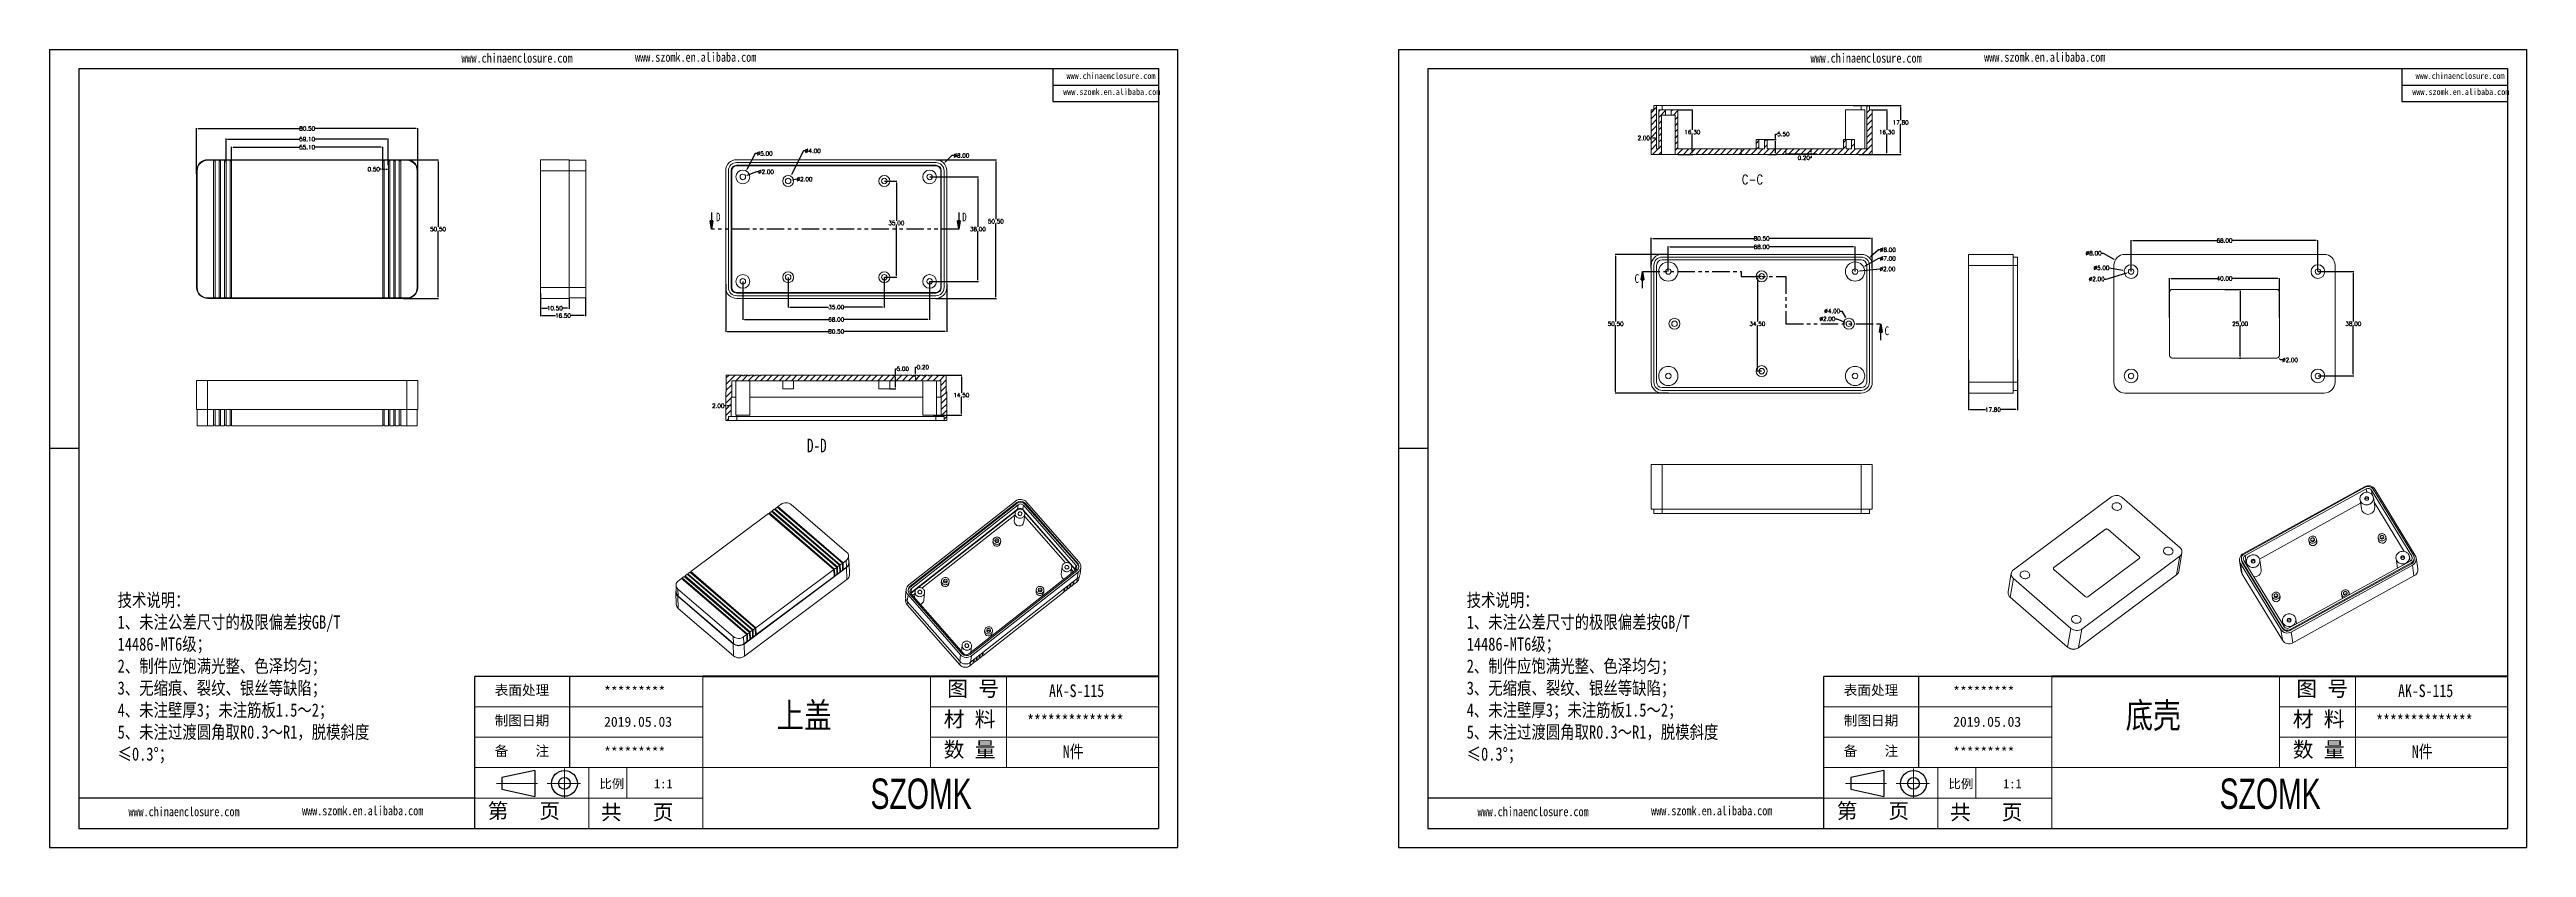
# Model space of a CAD drawing. Header units: inches. Extents: x 2300 to 3202, y 573 to 863.
import ezdxf

# ---------------------------------------------------------------- set-up
doc = ezdxf.new("R2010")
doc.units = ezdxf.units.IN
doc.linetypes.add('CENTER2', pattern=[28.575, 19.05, -3.175, 3.175, -3.175])
doc.linetypes.add('PHANTOM', pattern=[12.7, 6.35, -1.27, 1.27, -1.27, 1.27, -1.27])
doc.layers.add('10', color=7, linetype='Continuous')
doc.layers.add('文字', color=81, linetype='Continuous')
for name, color, linetype, lineweight in [('粗实线', 7, 'Continuous', 30), ('细实线', 3, 'Continuous', 9), ('细点划线', 2, 'CENTER2', 9)]:
    doc.layers.add(name, color=color, linetype=linetype, lineweight=lineweight)
doc.styles.add('SLDTEXTSTYLE0', font='TXT', dxfattribs={"width": 0.75})
doc.styles.add('SLDTEXTSTYLE3', font='TXT', dxfattribs={"width": 0.75, "bigfont": 'bigfont'})
doc.styles.add('SLDTEXTSTYLE6', font='TXT', dxfattribs={"width": 0.7})
doc.styles.get("Standard").update_dxf_attribs({"font": 'txt', "bigfont": 'gbcbig.shx'})
doc.styles.add('宋体', font='', dxfattribs={"width": 0.8, "height": 3.5})
doc.styles.add('长仿宋', font='simsun.ttc', dxfattribs={"width": 0.7, "height": 4})
doc.styles.get('宋体').set_extended_font_data('SimSun')
doc.dimstyles.new('2', dxfattribs={"dimtxt": 1.5, "dimasz": 0.6, "dimexe": 0.18, "dimexo": 0.0625, "dimgap": 0.09, "dimtad": 0, "dimtih": 1, "dimtoh": 1, "dimzin": 0, "dimdsep": 46, "dimtxsty": 'Standard', "dimcen": 0, "dimadec": 0, "dimazin": 2, "dimtfac": 1, "dimtofl": 0, "dimtmove": 0, "dimatfit": 3, "dimfxl": 1, "dimtolj": 1, "dimtzin": 0, "dimarcsym": 0})

msp = doc.modelspace()

# ---------------------------------------------------------------- texts
at = {"color": 7, "linetype": 'Continuous', "char_height": 3.175, "attachment_point": 1, "style": 'SLDTEXTSTYLE0'}
for s, insert in [('D', (2542.844, 803.966)), ('D', (2632.494, 803.966)), ('C', (2877.308, 781.572)), ('C', (2968.342, 762.572))]:
    msp.add_mtext(s, dxfattribs=dict(at, insert=insert))
at = {"char_height": 3.63769, "width": 2067.48145, "attachment_point": 1}
for s, insert in [('{\\fSimHei|b0|i0|c134|p49;表面处理}', (2462.269, 632.037)), ('{\\fSimHei|b0|i0|c134|p49;*********}', (2502.111, 631.569)), ('{\\fSimHei|b0|i0|c134|p49;表面处理}', (2953.469, 632.037)), ('{\\fSimHei|b0|i0|c134|p49;*********}', (2993.312, 631.569)), ('{\\fSimHei|b0|i0|c134|p49;制图日期}', (2462.269, 620.976)), ('{\\fSimHei|b0|i0|c134|p49;201\\fSimHei|b0|i0|c0|p49;9\\fSimHei|b0|i0|c134|p49;.\\fSimHei|b0|i0|c0|p49;05\\fSimHei|b0|i0|c134|p49;.\\fSimHei|b0|i0|c0|p49;03}', (2502.111, 620.508)), ('{\\fSimHei|b0|i0|c134|p49;制图日期}', (2953.469, 620.976)), ('{\\fSimHei|b0|i0|c134|p49;201\\fSimHei|b0|i0|c0|p49;9\\fSimHei|b0|i0|c134|p49;.\\fSimHei|b0|i0|c0|p49;05\\fSimHei|b0|i0|c134|p49;.\\fSimHei|b0|i0|c0|p49;03}', (2993.312, 620.508)), ('{\\fSimHei|b0|i0|c134|p49;备    注}', (2462.269, 609.915)), ('{\\fSimHei|b0|i0|c134|p49;*********}', (2502.111, 609.447)), ('{\\fSimHei|b0|i0|c134|p49;备    注}', (2953.469, 609.915)), ('{\\fSimHei|b0|i0|c134|p49;*********}', (2993.312, 609.447))]:
    msp.add_mtext(s, dxfattribs=dict(at, insert=insert))
at = {"layer": '10', "color": 0, "insert": (2579.562, 721.724), "char_height": 5, "attachment_point": 2, "style": 'SLDTEXTSTYLE6'}
msp.add_mtext('D-D', dxfattribs=at)
at = {"layer": '文字', "color": 0, "attachment_point": 1, "style": '宋体'}
for s, insert, char_height, width in [('www.chinaenclosure.com', (2450.17, 861.922), 3.37984, 59.38046), ('www.szomk.en.alibaba.com', (2513.387, 862.256), 3.37984, 59.38046), ('www.chinaenclosure.com', (2941.37, 861.922), 3.37984, 59.38046), ('www.szomk.en.alibaba.com', (3004.588, 862.256), 3.37984, 59.38046), ('www.szomk.en.alibaba.com', (2669.297, 849.047), 2.25322, 39.58698), ('www.chinaenclosure.com', (2670.474, 854.882), 2.25322, 39.58698), ('www.szomk.en.alibaba.com', (3160.497, 849.047), 2.25322, 39.58698), ('www.chinaenclosure.com', (3161.675, 854.882), 2.25322, 39.58698), ('{\\H1.111x;技术说明：\\P1、未注公差尺寸的极限偏差按GB/T 14486-MT6级；\\P2、制件应饱满光整、色泽均匀；\\P3、无缩痕、裂纹、银丝等缺陷；\\P4、未注壁厚3；未注筋板1.5～2；\\P5、未注过渡圆角取R0.3～R1，脱模斜度≤0.3%%D；}', (2324.99, 665.369), 4.32081, 97.32372), ('{\\H1.111x;技术说明：\\P1、未注公差尺寸的极限偏差按GB/T 14486-MT6级；\\P2、制件应饱满光整、色泽均匀；\\P3、无缩痕、裂纹、银丝等缺陷；\\P4、未注壁厚3；未注筋板1.5～2；\\P5、未注过渡圆角取R0.3～R1，脱模斜度≤0.3%%D；}', (2816.191, 665.369), 4.32081, 97.32372), ('{\\H1.111x;AK-S-115}', (2664.104, 632.287), 4.14798, 47.9553), ('{\\H1.111x;AK-S-115}', (3155.304, 632.287), 4.14798, 47.9553), ('上盖', (2564.865, 625.627), 9.2177, 117.84539), ('底壳', (3056.066, 625.627), 9.2177, 117.84539), ('{\\H1.111x;**************}', (2656.125, 621.226), 4.14798, 47.9553), ('{\\H1.111x;**************}', (3147.325, 621.226), 4.14798, 47.9553), ('{\\H1.111x;N件}', (2669.121, 610.164), 4.14798, 47.9553), ('{\\H1.111x;N件}', (3160.322, 610.164), 4.14798, 47.9553), ('www.chinaenclosure.com', (2328.919, 587.694), 3.37984, 59.38046), ('www.szomk.en.alibaba.com', (2392.137, 588.029), 3.37984, 59.38046), ('www.chinaenclosure.com', (2820.12, 587.694), 3.37984, 59.38046), ('www.szomk.en.alibaba.com', (2883.337, 588.029), 3.37984, 59.38046)]:
    msp.add_mtext(s, dxfattribs=dict(at, insert=insert, char_height=char_height, width=width))
at = {"layer": '粗实线', "char_height": 11.06128, "width": 124.0413, "attachment_point": 1, "style": '长仿宋'}
for insert in [(2599.121, 598.032), (3090.321, 598.032)]:
    msp.add_mtext('{\\fSTXinwei|b0|i0|c134|p2;SZOMK}', dxfattribs=dict(at, insert=insert))
at = {"layer": '细实线', "color": 7, "attachment_point": 1}
for s, insert, char_height, width in [('{\\fSimSun|b0|i0|c134|p54;图 号}', (2627.056, 633.497), 5.53064, 27.6532), ('{\\fSimSun|b0|i0|c134|p54;图 号}', (3118.256, 633.497), 5.53064, 27.6532), ('{\\fSimSun|b0|i0|c134|p54;材 料   }', (2625.744, 622.436), 5.53064, 27.6532), ('{\\fSimSun|b0|i0|c134|p54;材 料   }', (3116.945, 622.436), 5.53064, 27.6532), ('{\\fSimSun|b0|i0|c134|p54;数 量}', (2625.771, 611.32), 5.53064, 24.98813), ('{\\fSimSun|b0|i0|c134|p54;数 量}', (3116.972, 611.32), 5.53064, 24.98813), ('{\\fSimSun|b0|i0|c134|p54;比例}', (2500.406, 597.803), 3.31838, 14.56667), ('{\\fSimSun|b0|i0|c134|p54;1:1}', (2520.282, 597.803), 3.31838, 14.56667), ('{\\fSimSun|b0|i0|c134|p54;比例}', (2991.606, 597.803), 3.31838, 14.56667), ('{\\fSimSun|b0|i0|c134|p54;1:1}', (3011.482, 597.803), 3.31838, 14.56667), ('{\\fSimSun|b0|i0|c134|p54;第   页}', (2459.709, 589.03), 5.53064, 41.4798), ('{\\fSimSun|b0|i0|c134|p54; 共   页}', (2497.211, 588.56), 5.53064, 41.4798), ('{\\fSimSun|b0|i0|c134|p54;第   页}', (2950.909, 589.03), 5.53064, 41.4798), ('{\\fSimSun|b0|i0|c134|p54; 共   页}', (2988.412, 588.56), 5.53064, 41.4798)]:
    msp.add_mtext(s, dxfattribs=dict(at, insert=insert, char_height=char_height, width=width))

# ---------------------------------------------------------------- blocks, each defined once
blk = doc.blocks.new('_CLOSED')
at = {"color": 0, "linetype": 'ByBlock', "lineweight": -2}
for p, q in [((-1, 0.166667), (0, 0)), ((-1, 0.166667), (-1, -0.166667)), ((0, 0), (-1, -0.166667)), ((0, 0), (-1, 0))]:
    blk.add_line(p, q, dxfattribs=at)
blk = doc.blocks.new('SW_NOTE_4')
at = {"color": 0, "linetype": 'Continuous', "lineweight": 0, "insert": (22.23, 5.8), "char_height": 3.5, "attachment_point": 2, "style": 'SLDTEXTSTYLE3'}
blk.add_mtext('C-C', dxfattribs=at)
blk = doc.blocks.new('*D157')
at = {"color": 0, "lineweight": -2}
for p, q in [((2353.75, 818.11), (2353.75, 834.75)), ((2354.35, 834.57), (2391.16, 834.57)), ((2433.65, 834.57), (2396.84, 834.57)), ((2434.25, 818.78), (2434.25, 834.75))]:
    blk.add_line(p, q, dxfattribs=at)
at = {"color": 0}
for points in [[(2354.35, 834.67), (2354.35, 834.47), (2353.75, 834.57)], [(2433.65, 834.67), (2433.65, 834.47), (2434.25, 834.57)]]:
    blk.add_solid(points, dxfattribs=at)
at = {"layer": 'Defpoints', "color": 0}
for p in [(2434.25, 834.57), (2353.75, 818.05), (2434.25, 818.71)]:
    blk.add_point(p, dxfattribs=at)
at = {"color": 0, "insert": (2394, 834.57), "char_height": 1.5, "attachment_point": 5}
blk.add_mtext('\\A1;80.50', dxfattribs=at)
blk = doc.blocks.new('*D158')
at = {"color": 0, "lineweight": -2}
for p, q in [((2429.09, 823.22), (2441.82, 823.22)), ((2441.64, 822.62), (2441.64, 798.81)), ((2441.64, 773.32), (2441.64, 797.13)), ((2429.09, 772.72), (2441.82, 772.72))]:
    blk.add_line(p, q, dxfattribs=at)
at = {"color": 0}
for points in [[(2441.54, 822.62), (2441.74, 822.62), (2441.64, 823.22)], [(2441.54, 773.32), (2441.74, 773.32), (2441.64, 772.72)]]:
    blk.add_solid(points, dxfattribs=at)
at = {"layer": 'Defpoints', "color": 0}
for p in [(2429.02, 823.22), (2429.02, 772.72), (2441.64, 772.72)]:
    blk.add_point(p, dxfattribs=at)
at = {"color": 0, "insert": (2441.64, 797.97), "char_height": 1.5, "attachment_point": 5}
blk.add_mtext('\\A1;50.50', dxfattribs=at)
blk = doc.blocks.new('*D159')
at = {"color": 0, "lineweight": -2}
for p, q in [((2478.9, 772.65), (2478.9, 766.33)), ((2495.4, 772.85), (2495.4, 766.33)), ((2479.5, 766.51), (2484.44, 766.51)), ((2494.8, 766.51), (2489.87, 766.51))]:
    blk.add_line(p, q, dxfattribs=at)
at = {"color": 0}
for points in [[(2479.5, 766.61), (2479.5, 766.41), (2478.9, 766.51)], [(2494.8, 766.61), (2494.8, 766.41), (2495.4, 766.51)]]:
    blk.add_solid(points, dxfattribs=at)
at = {"layer": 'Defpoints', "color": 0}
for p in [(2478.9, 772.72), (2495.4, 772.92), (2495.4, 766.51)]:
    blk.add_point(p, dxfattribs=at)
at = {"color": 0, "insert": (2487.15, 766.51), "char_height": 1.5, "attachment_point": 5}
blk.add_mtext('\\A1;16.50', dxfattribs=at)
blk = doc.blocks.new('*D163')
at = {"color": 0, "lineweight": -2}
for p, q in [((2366.45, 822.59), (2366.45, 827.96)), ((2367.05, 827.78), (2391.29, 827.78)), ((2420.95, 827.78), (2396.72, 827.78)), ((2421.55, 819.58), (2421.55, 827.96))]:
    blk.add_line(p, q, dxfattribs=at)
at = {"color": 0}
for points in [[(2367.05, 827.88), (2367.05, 827.68), (2366.45, 827.78)], [(2420.95, 827.88), (2420.95, 827.68), (2421.55, 827.78)]]:
    blk.add_solid(points, dxfattribs=at)
at = {"layer": 'Defpoints', "color": 0}
for p in [(2366.45, 822.53), (2421.55, 827.78), (2421.55, 819.52)]:
    blk.add_point(p, dxfattribs=at)
at = {"color": 0, "insert": (2394, 827.78), "char_height": 1.5, "attachment_point": 5}
blk.add_mtext('\\A1;55.10', dxfattribs=at)
blk = doc.blocks.new('*D164')
at = {"color": 0, "lineweight": -2}
for p, q in [((2364.45, 822.17), (2364.45, 830.91)), ((2365.05, 830.73), (2391.29, 830.73)), ((2422.95, 830.73), (2396.72, 830.73)), ((2423.55, 821.22), (2423.55, 830.91))]:
    blk.add_line(p, q, dxfattribs=at)
at = {"color": 0}
for points in [[(2365.05, 830.83), (2365.05, 830.63), (2364.45, 830.73)], [(2422.95, 830.83), (2422.95, 830.63), (2423.55, 830.73)]]:
    blk.add_solid(points, dxfattribs=at)
at = {"layer": 'Defpoints', "color": 0}
for p in [(2423.55, 830.73), (2364.45, 822.11), (2423.55, 821.16)]:
    blk.add_point(p, dxfattribs=at)
at = {"color": 0, "insert": (2394, 830.73), "char_height": 1.5, "attachment_point": 5}
blk.add_mtext('\\A1;59.10', dxfattribs=at)
blk = doc.blocks.new('*D165')
at = {"color": 0, "lineweight": -2}
for p, q in [((2420.95, 819.76), (2420.35, 819.76)), ((2421.55, 819.9), (2421.55, 819.58)), ((2422.05, 819.9), (2422.05, 819.58)), ((2422.65, 819.76), (2423.25, 819.76))]:
    blk.add_line(p, q, dxfattribs=at)
at = {"color": 0}
for points in [[(2420.95, 819.86), (2420.95, 819.66), (2421.55, 819.76)], [(2422.65, 819.86), (2422.65, 819.66), (2422.05, 819.76)]]:
    blk.add_solid(points, dxfattribs=at)
at = {"layer": 'Defpoints', "color": 0}
for p in [(2421.55, 819.96), (2421.55, 819.76), (2422.05, 819.96)]:
    blk.add_point(p, dxfattribs=at)
at = {"color": 0, "insert": (2418.26, 819.76), "char_height": 1.5, "attachment_point": 5}
blk.add_mtext('\\A1;0.50', dxfattribs=at)
blk = doc.blocks.new('*D166')
at = {"color": 0, "lineweight": -2}
for p, q in [((2478.9, 774.65), (2478.9, 768.99)), ((2479.5, 769.17), (2481.56, 769.17)), ((2488.8, 769.17), (2486.74, 769.17)), ((2489.4, 772.85), (2489.4, 768.99))]:
    blk.add_line(p, q, dxfattribs=at)
at = {"color": 0}
for points in [[(2479.5, 769.27), (2479.5, 769.07), (2478.9, 769.17)], [(2488.8, 769.27), (2488.8, 769.07), (2489.4, 769.17)]]:
    blk.add_solid(points, dxfattribs=at)
at = {"layer": 'Defpoints', "color": 0}
for p in [(2478.9, 774.72), (2478.9, 769.17), (2489.4, 772.92)]:
    blk.add_point(p, dxfattribs=at)
at = {"color": 0, "insert": (2484.15, 769.17), "char_height": 1.5, "attachment_point": 5}
blk.add_mtext('\\A1;10.50', dxfattribs=at)
blk = doc.blocks.new('*D167')
at = {"color": 0, "lineweight": -2}
for p, q in [((2606.19, 739.81), (2608.37, 739.81)), ((2607.16, 744.81), (2608.37, 744.81)), ((2608.19, 744.81), (2608.19, 747.14)), ((2608.19, 747.14), (2608.79, 747.14)), ((2608.19, 740.41), (2608.19, 744.21))]:
    blk.add_line(p, q, dxfattribs=at)
at = {"color": 0}
for points in [[(2608.09, 744.21), (2608.29, 744.21), (2608.19, 744.81)], [(2608.09, 740.41), (2608.29, 740.41), (2608.19, 739.81)]]:
    blk.add_solid(points, dxfattribs=at)
at = {"layer": 'Defpoints', "color": 0}
for p in [(2606.13, 739.81), (2607.1, 744.81), (2608.19, 744.81)]:
    blk.add_point(p, dxfattribs=at)
at = {"color": 0, "insert": (2610.88, 747.14), "char_height": 1.5, "attachment_point": 5}
blk.add_mtext('\\A1;5.00', dxfattribs=at)
blk = doc.blocks.new('*D168')
at = {"color": 0, "lineweight": -2}
for p, q in [((2614.74, 744.61), (2615.66, 744.61)), ((2615.3, 744.81), (2615.66, 744.81)), ((2615.48, 745.41), (2615.48, 747.73)), ((2615.48, 747.73), (2616.08, 747.73)), ((2615.48, 744.01), (2615.48, 743.41))]:
    blk.add_line(p, q, dxfattribs=at)
at = {"color": 0}
for points in [[(2615.38, 745.41), (2615.58, 745.41), (2615.48, 744.81)], [(2615.38, 744.01), (2615.58, 744.01), (2615.48, 744.61)]]:
    blk.add_solid(points, dxfattribs=at)
at = {"layer": 'Defpoints', "color": 0}
for p in [(2614.68, 744.61), (2615.24, 744.81), (2615.48, 744.81)]:
    blk.add_point(p, dxfattribs=at)
at = {"color": 0, "insert": (2618.17, 747.73), "char_height": 1.5, "attachment_point": 5}
blk.add_mtext('\\A1;0.20', dxfattribs=at)
blk = doc.blocks.new('*D169')
at = {"color": 0, "lineweight": -2}
for p, q in [((2622.97, 744.81), (2632.37, 744.81)), ((2632.19, 744.21), (2632.19, 738.4)), ((2632.19, 730.91), (2632.19, 736.72)), ((2621.91, 730.31), (2632.37, 730.31))]:
    blk.add_line(p, q, dxfattribs=at)
at = {"color": 0}
for points in [[(2632.09, 744.21), (2632.29, 744.21), (2632.19, 744.81)], [(2632.09, 730.91), (2632.29, 730.91), (2632.19, 730.31)]]:
    blk.add_solid(points, dxfattribs=at)
at = {"layer": 'Defpoints', "color": 0}
for p in [(2622.91, 744.81), (2632.19, 744.81), (2621.85, 730.31)]:
    blk.add_point(p, dxfattribs=at)
at = {"color": 0, "insert": (2632.19, 737.56), "char_height": 1.5, "attachment_point": 5}
blk.add_mtext('\\A1;14.50', dxfattribs=at)
blk = doc.blocks.new('*D170')
at = {"color": 0, "lineweight": -2}
for p, q in [((2552.63, 778.9), (2552.63, 764.91)), ((2620.63, 778.9), (2620.63, 764.91)), ((2553.23, 765.09), (2583.79, 765.09)), ((2620.03, 765.09), (2589.47, 765.09))]:
    blk.add_line(p, q, dxfattribs=at)
at = {"color": 0}
for points in [[(2553.23, 765.19), (2553.23, 764.99), (2552.63, 765.09)], [(2620.03, 765.19), (2620.03, 764.99), (2620.63, 765.09)]]:
    blk.add_solid(points, dxfattribs=at)
at = {"layer": 'Defpoints', "color": 0}
for p in [(2552.63, 778.97), (2620.63, 778.97), (2620.63, 765.09)]:
    blk.add_point(p, dxfattribs=at)
at = {"color": 0, "insert": (2586.63, 765.09), "char_height": 1.5, "attachment_point": 5}
blk.add_mtext('\\A1;68.00', dxfattribs=at)
blk = doc.blocks.new('*D171')
at = {"color": 0, "lineweight": -2}
for p, q in [((2569.13, 780.4), (2569.13, 769.41)), ((2604.13, 780.4), (2604.13, 769.41)), ((2569.73, 769.59), (2583.79, 769.59)), ((2603.53, 769.59), (2589.47, 769.59))]:
    blk.add_line(p, q, dxfattribs=at)
at = {"color": 0}
for points in [[(2569.73, 769.69), (2569.73, 769.49), (2569.13, 769.59)], [(2603.53, 769.69), (2603.53, 769.49), (2604.13, 769.59)]]:
    blk.add_solid(points, dxfattribs=at)
at = {"layer": 'Defpoints', "color": 0}
for p in [(2569.13, 780.47), (2604.13, 780.47), (2604.13, 769.59)]:
    blk.add_point(p, dxfattribs=at)
at = {"color": 0, "insert": (2586.63, 769.59), "char_height": 1.5, "attachment_point": 5}
blk.add_mtext('\\A1;35.00', dxfattribs=at)
blk = doc.blocks.new('*D172')
at = {"color": 0, "lineweight": -2}
for p, q in [((2620.69, 816.97), (2638.4, 816.97)), ((2638.22, 816.37), (2638.22, 798.81)), ((2638.22, 779.57), (2638.22, 797.13)), ((2620.69, 778.97), (2638.4, 778.97))]:
    blk.add_line(p, q, dxfattribs=at)
at = {"color": 0}
for points in [[(2638.12, 816.37), (2638.32, 816.37), (2638.22, 816.97)], [(2638.12, 779.57), (2638.32, 779.57), (2638.22, 778.97)]]:
    blk.add_solid(points, dxfattribs=at)
at = {"layer": 'Defpoints', "color": 0}
for p in [(2620.63, 816.97), (2638.22, 816.97), (2620.63, 778.97)]:
    blk.add_point(p, dxfattribs=at)
at = {"color": 0, "insert": (2638.22, 797.97), "char_height": 1.5, "attachment_point": 5}
blk.add_mtext('\\A1;38.00', dxfattribs=at)
blk = doc.blocks.new('*D173')
at = {"color": 0, "lineweight": -2}
for p, q in [((2604.19, 815.47), (2608.71, 815.47)), ((2608.53, 814.87), (2608.53, 801.02)), ((2608.53, 781.07), (2608.53, 799.34)), ((2604.19, 780.47), (2608.71, 780.47))]:
    blk.add_line(p, q, dxfattribs=at)
at = {"color": 0}
for points in [[(2608.43, 814.87), (2608.63, 814.87), (2608.53, 815.47)], [(2608.43, 781.07), (2608.63, 781.07), (2608.53, 780.47)]]:
    blk.add_solid(points, dxfattribs=at)
at = {"layer": 'Defpoints', "color": 0}
for p in [(2604.13, 815.47), (2608.53, 815.47), (2604.13, 780.47)]:
    blk.add_point(p, dxfattribs=at)
at = {"color": 0, "insert": (2608.53, 800.18), "char_height": 1.5, "attachment_point": 5}
blk.add_mtext('\\A1;35.00', dxfattribs=at)
blk = doc.blocks.new('*D174')
at = {"color": 0, "lineweight": -2}
for p, q in [((2557.14, 825.47), (2554.08, 819.7)), ((2557.74, 825.47), (2557.14, 825.47))]:
    blk.add_line(p, q, dxfattribs=at)
at = {"color": 0}
blk.add_solid([(2554, 819.75), (2554.17, 819.66), (2553.8, 819.17)], dxfattribs=at)
at = {"layer": 'Defpoints', "color": 0}
for p in [(2551.46, 814.76), (2553.8, 819.17)]:
    blk.add_point(p, dxfattribs=at)
at = {"color": 0, "insert": (2560.58, 825.47), "char_height": 1.5, "attachment_point": 5}
blk.add_mtext('\\A1;∅5.00', dxfattribs=at)
blk = doc.blocks.new('*D175')
at = {"color": 0, "lineweight": -2}
for p, q in [((2557.63, 818.83), (2554.13, 817.52)), ((2558.23, 818.83), (2557.63, 818.83))]:
    blk.add_line(p, q, dxfattribs=at)
at = {"color": 0}
blk.add_solid([(2554.1, 817.62), (2554.17, 817.43), (2553.57, 817.31)], dxfattribs=at)
at = {"layer": 'Defpoints', "color": 0}
for p in [(2551.69, 816.62), (2553.57, 817.31)]:
    blk.add_point(p, dxfattribs=at)
at = {"color": 0, "insert": (2561.07, 818.83), "char_height": 1.5, "attachment_point": 5}
blk.add_mtext('\\A1;∅2.00', dxfattribs=at)
blk = doc.blocks.new('*D176')
at = {"color": 0, "lineweight": -2}
for p, q in [((2574.69, 826.44), (2570.31, 817.79)), ((2575.29, 826.44), (2574.69, 826.44))]:
    blk.add_line(p, q, dxfattribs=at)
at = {"color": 0}
blk.add_solid([(2570.22, 817.83), (2570.4, 817.74), (2570.04, 817.25)], dxfattribs=at)
at = {"layer": 'Defpoints', "color": 0}
for p in [(2568.23, 813.68), (2570.04, 817.25)]:
    blk.add_point(p, dxfattribs=at)
at = {"color": 0, "insert": (2578.13, 826.44), "char_height": 1.5, "attachment_point": 5}
blk.add_mtext('\\A1;∅4.00', dxfattribs=at)
blk = doc.blocks.new('*D177')
at = {"color": 0, "lineweight": -2}
blk.add_line((2572.23, 816.12), (2570.7, 815.8), dxfattribs=at)
at = {"color": 0}
blk.add_solid([(2570.68, 815.9), (2570.72, 815.7), (2570.11, 815.67)], dxfattribs=at)
at = {"layer": 'Defpoints', "color": 0}
for p in [(2568.15, 815.26), (2570.11, 815.67)]:
    blk.add_point(p, dxfattribs=at)
at = {"color": 0, "insert": (2575.07, 816.12), "char_height": 1.5, "attachment_point": 5}
blk.add_mtext('\\A1;∅2.00', dxfattribs=at)
blk = doc.blocks.new('*D178')
at = {"color": 0, "lineweight": -2}
for p, q in [((2546.38, 777.96), (2546.38, 760.56)), ((2626.88, 777.96), (2626.88, 760.56)), ((2546.98, 760.74), (2583.79, 760.74)), ((2626.28, 760.74), (2589.47, 760.74))]:
    blk.add_line(p, q, dxfattribs=at)
at = {"color": 0}
for points in [[(2546.98, 760.84), (2546.98, 760.64), (2546.38, 760.74)], [(2626.28, 760.84), (2626.28, 760.64), (2626.88, 760.74)]]:
    blk.add_solid(points, dxfattribs=at)
at = {"layer": 'Defpoints', "color": 0}
for p in [(2546.38, 778.02), (2626.88, 778.02), (2626.88, 760.74)]:
    blk.add_point(p, dxfattribs=at)
at = {"color": 0, "insert": (2586.63, 760.74), "char_height": 1.5, "attachment_point": 5}
blk.add_mtext('\\A1;80.50', dxfattribs=at)
blk = doc.blocks.new('*D179')
at = {"color": 0, "lineweight": -2}
for p, q in [((2622.94, 823.22), (2644.94, 823.22)), ((2644.76, 822.62), (2644.76, 801.63)), ((2644.76, 773.32), (2644.76, 799.95)), ((2622.94, 772.72), (2644.94, 772.72))]:
    blk.add_line(p, q, dxfattribs=at)
at = {"color": 0}
for points in [[(2644.66, 822.62), (2644.86, 822.62), (2644.76, 823.22)], [(2644.66, 773.32), (2644.86, 773.32), (2644.76, 772.72)]]:
    blk.add_solid(points, dxfattribs=at)
at = {"layer": 'Defpoints', "color": 0}
for p in [(2622.88, 823.22), (2644.76, 823.22), (2622.88, 772.72)]:
    blk.add_point(p, dxfattribs=at)
at = {"color": 0, "insert": (2644.76, 800.79), "char_height": 1.5, "attachment_point": 5}
blk.add_mtext('\\A1;50.50', dxfattribs=at)
blk = doc.blocks.new('*D180')
at = {"color": 0, "lineweight": -2}
for p, q in [((2546.38, 733.66), (2545.78, 733.66)), ((2546.38, 733.63), (2546.38, 733.84)), ((2547.78, 733.66), (2546.98, 733.66)), ((2548.38, 733.38), (2548.38, 733.84))]:
    blk.add_line(p, q, dxfattribs=at)
at = {"color": 0}
for points in [[(2546.98, 733.76), (2546.98, 733.56), (2546.38, 733.66)], [(2547.78, 733.76), (2547.78, 733.56), (2548.38, 733.66)]]:
    blk.add_solid(points, dxfattribs=at)
at = {"layer": 'Defpoints', "color": 0}
for p in [(2546.38, 733.66), (2546.38, 733.56), (2548.38, 733.31)]:
    blk.add_point(p, dxfattribs=at)
at = {"color": 0, "insert": (2543.69, 733.66), "char_height": 1.5, "attachment_point": 5}
blk.add_mtext('\\A1;2.00', dxfattribs=at)
blk = doc.blocks.new('*D181')
at = {"color": 0, "lineweight": -2}
for p, q in [((2941.62, 823.94), (2941.02, 823.94)), ((2941.56, 825.34), (2941.44, 825.34)), ((2941.56, 825.14), (2941.44, 825.14)), ((2941.62, 825.94), (2941.62, 826.54)), ((2941.62, 824.54), (2941.62, 823.94))]:
    blk.add_line(p, q, dxfattribs=at)
at = {"color": 0}
for points in [[(2941.52, 825.94), (2941.72, 825.94), (2941.62, 825.34)], [(2941.52, 824.54), (2941.72, 824.54), (2941.62, 825.14)]]:
    blk.add_solid(points, dxfattribs=at)
at = {"layer": 'Defpoints', "color": 0}
for p in [(2941.62, 825.34), (2941.62, 825.14), (2941.62, 825.14)]:
    blk.add_point(p, dxfattribs=at)
at = {"color": 0, "insert": (2938.93, 823.94), "char_height": 1.5, "attachment_point": 5}
blk.add_mtext('\\A1;0.20', dxfattribs=at)
blk = doc.blocks.new('*D182')
at = {"color": 0, "lineweight": -2}
for p, q in [((2963.9, 841.44), (2969.36, 841.44)), ((2969.18, 840.84), (2969.18, 834.13)), ((2969.18, 825.74), (2969.18, 832.45)), ((2963.9, 825.14), (2969.36, 825.14))]:
    blk.add_line(p, q, dxfattribs=at)
at = {"color": 0}
for points in [[(2969.08, 840.84), (2969.28, 840.84), (2969.18, 841.44)], [(2969.08, 825.74), (2969.28, 825.74), (2969.18, 825.14)]]:
    blk.add_solid(points, dxfattribs=at)
at = {"layer": 'Defpoints', "color": 0}
for p in [(2963.84, 841.44), (2969.18, 841.44), (2963.84, 825.14)]:
    blk.add_point(p, dxfattribs=at)
at = {"color": 0, "insert": (2969.18, 833.29), "char_height": 1.5, "attachment_point": 5}
blk.add_mtext('\\A1;16.30', dxfattribs=at)
blk = doc.blocks.new('*D183')
at = {"color": 0, "lineweight": -2}
for p, q in [((2956.9, 842.94), (2974.36, 842.94)), ((2974.18, 842.34), (2974.18, 837.65)), ((2974.18, 825.74), (2974.18, 835.97)), ((2959.12, 825.14), (2974.36, 825.14))]:
    blk.add_line(p, q, dxfattribs=at)
at = {"color": 0}
for points in [[(2974.08, 842.34), (2974.28, 842.34), (2974.18, 842.94)], [(2974.08, 825.74), (2974.28, 825.74), (2974.18, 825.14)]]:
    blk.add_solid(points, dxfattribs=at)
at = {"layer": 'Defpoints', "color": 0}
for p in [(2956.83, 842.94), (2974.18, 842.94), (2959.06, 825.14)]:
    blk.add_point(p, dxfattribs=at)
at = {"color": 0, "insert": (2974.18, 836.81), "char_height": 1.5, "attachment_point": 5}
blk.add_mtext('\\A1;17.80', dxfattribs=at)
blk = doc.blocks.new('*D184')
at = {"color": 0, "lineweight": -2}
for p, q in [((2883.34, 831.13), (2882.74, 831.13)), ((2883.34, 830.5), (2883.34, 831.31)), ((2884.74, 831.13), (2883.94, 831.13)), ((2885.34, 830.5), (2885.34, 831.31))]:
    blk.add_line(p, q, dxfattribs=at)
at = {"color": 0}
for points in [[(2883.94, 831.23), (2883.94, 831.03), (2883.34, 831.13)], [(2884.74, 831.23), (2884.74, 831.03), (2885.34, 831.13)]]:
    blk.add_solid(points, dxfattribs=at)
at = {"layer": 'Defpoints', "color": 0}
for p in [(2883.34, 831.13), (2883.34, 830.44), (2885.34, 830.44)]:
    blk.add_point(p, dxfattribs=at)
at = {"color": 0, "insert": (2880.65, 831.13), "char_height": 1.5, "attachment_point": 5}
blk.add_mtext('\\A1;2.00', dxfattribs=at)
blk = doc.blocks.new('*D185')
at = {"color": 0, "lineweight": -2}
for p, q in [((2925.86, 830.64), (2928.85, 830.64)), ((2928.67, 830.64), (2928.67, 832.54)), ((2928.67, 832.54), (2929.27, 832.54)), ((2928.67, 825.74), (2928.67, 830.04)), ((2925.86, 825.14), (2928.85, 825.14))]:
    blk.add_line(p, q, dxfattribs=at)
at = {"color": 0}
for points in [[(2928.57, 830.04), (2928.77, 830.04), (2928.67, 830.64)], [(2928.57, 825.74), (2928.77, 825.74), (2928.67, 825.14)]]:
    blk.add_solid(points, dxfattribs=at)
at = {"layer": 'Defpoints', "color": 0}
for p in [(2925.8, 830.64), (2928.67, 830.64), (2925.8, 825.14)]:
    blk.add_point(p, dxfattribs=at)
at = {"color": 0, "insert": (2931.49, 832.54), "char_height": 1.5, "attachment_point": 5}
blk.add_mtext('\\A1;5.50', dxfattribs=at)
blk = doc.blocks.new('*D186')
at = {"color": 0, "lineweight": -2}
for p, q in [((2893.15, 841.44), (2898.52, 841.44)), ((2898.34, 840.84), (2898.34, 834.13)), ((2898.34, 825.74), (2898.34, 832.45)), ((2893.15, 825.14), (2898.52, 825.14))]:
    blk.add_line(p, q, dxfattribs=at)
at = {"color": 0}
for points in [[(2898.24, 840.84), (2898.44, 840.84), (2898.34, 841.44)], [(2898.24, 825.74), (2898.44, 825.74), (2898.34, 825.14)]]:
    blk.add_solid(points, dxfattribs=at)
at = {"layer": 'Defpoints', "color": 0}
for p in [(2893.09, 841.44), (2893.09, 825.14), (2898.34, 825.14)]:
    blk.add_point(p, dxfattribs=at)
at = {"color": 0, "insert": (2898.34, 833.29), "char_height": 1.5, "attachment_point": 5}
blk.add_mtext('\\A1;16.30', dxfattribs=at)
blk = doc.blocks.new('*D187')
at = {"color": 0, "lineweight": -2}
for p, q in [((2883.34, 783.79), (2883.34, 794.75)), ((2883.94, 794.57), (2920.75, 794.57)), ((2963.24, 794.57), (2926.43, 794.57)), ((2963.84, 783.79), (2963.84, 794.75))]:
    blk.add_line(p, q, dxfattribs=at)
at = {"color": 0}
for points in [[(2883.94, 794.67), (2883.94, 794.47), (2883.34, 794.57)], [(2963.24, 794.67), (2963.24, 794.47), (2963.84, 794.57)]]:
    blk.add_solid(points, dxfattribs=at)
at = {"layer": 'Defpoints', "color": 0}
for p in [(2963.84, 794.57), (2883.34, 783.72), (2963.84, 783.72)]:
    blk.add_point(p, dxfattribs=at)
at = {"color": 0, "insert": (2923.59, 794.57), "char_height": 1.5, "attachment_point": 5}
blk.add_mtext('\\A1;80.50', dxfattribs=at)
blk = doc.blocks.new('*D188')
at = {"color": 0, "lineweight": -2}
for p, q in [((2889.61, 788.78), (2870.24, 788.78)), ((2870.42, 788.18), (2870.42, 764.37)), ((2870.42, 738.88), (2870.42, 762.69)), ((2889.61, 738.28), (2870.24, 738.28))]:
    blk.add_line(p, q, dxfattribs=at)
at = {"color": 0}
for points in [[(2870.32, 788.18), (2870.52, 788.18), (2870.42, 788.78)], [(2870.32, 738.88), (2870.52, 738.88), (2870.42, 738.28)]]:
    blk.add_solid(points, dxfattribs=at)
at = {"layer": 'Defpoints', "color": 0}
for p in [(2889.68, 788.78), (2870.42, 738.28), (2889.68, 738.28)]:
    blk.add_point(p, dxfattribs=at)
at = {"color": 0, "insert": (2870.42, 763.53), "char_height": 1.5, "attachment_point": 5}
blk.add_mtext('\\A1;50.50', dxfattribs=at)
blk = doc.blocks.new('*D189')
at = {"color": 0, "lineweight": -2}
for p, q in [((2889.59, 782.59), (2889.59, 791.69)), ((2890.19, 791.51), (2920.75, 791.51)), ((2956.99, 791.51), (2926.43, 791.51)), ((2957.59, 782.59), (2957.59, 791.69))]:
    blk.add_line(p, q, dxfattribs=at)
at = {"color": 0}
for points in [[(2890.19, 791.61), (2890.19, 791.41), (2889.59, 791.51)], [(2956.99, 791.61), (2956.99, 791.41), (2957.59, 791.51)]]:
    blk.add_solid(points, dxfattribs=at)
at = {"layer": 'Defpoints', "color": 0}
for p in [(2889.59, 791.51), (2889.59, 782.53), (2957.59, 782.53)]:
    blk.add_point(p, dxfattribs=at)
at = {"color": 0, "insert": (2923.59, 791.51), "char_height": 1.5, "attachment_point": 5}
blk.add_mtext('\\A1;68.00', dxfattribs=at)
blk = doc.blocks.new('*D190')
at = {"color": 0, "lineweight": -2}
for p, q in [((2923.53, 780.78), (2921.85, 780.78)), ((2922.03, 780.18), (2922.03, 764.37)), ((2922.03, 746.88), (2922.03, 762.69)), ((2923.53, 746.28), (2921.85, 746.28))]:
    blk.add_line(p, q, dxfattribs=at)
at = {"color": 0}
for points in [[(2921.93, 780.18), (2922.13, 780.18), (2922.03, 780.78)], [(2921.93, 746.88), (2922.13, 746.88), (2922.03, 746.28)]]:
    blk.add_solid(points, dxfattribs=at)
at = {"layer": 'Defpoints', "color": 0}
for p in [(2923.59, 780.78), (2922.03, 746.28), (2923.59, 746.28)]:
    blk.add_point(p, dxfattribs=at)
at = {"color": 0, "insert": (2922.03, 763.53), "char_height": 1.5, "attachment_point": 5}
blk.add_mtext('\\A1;34.50', dxfattribs=at)
blk = doc.blocks.new('*D191')
at = {"color": 0, "lineweight": -2}
for p, q in [((2966.08, 787.26), (2961.17, 784.53)), ((2966.68, 787.26), (2966.08, 787.26))]:
    blk.add_line(p, q, dxfattribs=at)
at = {"color": 0}
blk.add_solid([(2961.12, 784.61), (2961.22, 784.44), (2960.65, 784.23)], dxfattribs=at)
at = {"layer": 'Defpoints', "color": 0}
for p in [(2954.53, 780.83), (2960.65, 784.23)]:
    blk.add_point(p, dxfattribs=at)
at = {"color": 0, "insert": (2969.52, 787.26), "char_height": 1.5, "attachment_point": 5}
blk.add_mtext('\\A1;∅7.00', dxfattribs=at)
blk = doc.blocks.new('*D192')
at = {"color": 0, "lineweight": -2}
for p, q in [((2966.11, 790.47), (2963.25, 787.87)), ((2966.71, 790.47), (2966.11, 790.47))]:
    blk.add_line(p, q, dxfattribs=at)
at = {"color": 0}
blk.add_solid([(2963.18, 787.95), (2963.31, 787.8), (2962.8, 787.47)], dxfattribs=at)
at = {"layer": 'Defpoints', "color": 0}
for p in [(2962.8, 787.47), (2956.88, 782.09)]:
    blk.add_point(p, dxfattribs=at)
at = {"color": 0, "insert": (2969.55, 790.47), "char_height": 1.5, "attachment_point": 5}
blk.add_mtext('\\A1;∅8.00', dxfattribs=at)
blk = doc.blocks.new('*D193')
at = {"color": 0, "lineweight": -2}
blk.add_line((2966.55, 783.44), (2959.18, 782.69), dxfattribs=at)
at = {"color": 0}
blk.add_solid([(2959.17, 782.79), (2959.19, 782.59), (2958.58, 782.63)], dxfattribs=at)
at = {"layer": 'Defpoints', "color": 0}
for p in [(2956.59, 782.43), (2958.58, 782.63)]:
    blk.add_point(p, dxfattribs=at)
at = {"color": 0, "insert": (2969.39, 783.44), "char_height": 1.5, "attachment_point": 5}
blk.add_mtext('\\A1;∅2.00', dxfattribs=at)
blk = doc.blocks.new('*D194')
at = {"color": 0, "lineweight": -2}
for p, q in [((2952.13, 768.17), (2952.73, 768.17)), ((2952.73, 768.17), (2954.06, 765.8))]:
    blk.add_line(p, q, dxfattribs=at)
at = {"color": 0}
blk.add_solid([(2954.15, 765.85), (2953.98, 765.75), (2954.36, 765.27)], dxfattribs=at)
at = {"layer": 'Defpoints', "color": 0}
for p in [(2954.36, 765.27), (2956.32, 761.79)]:
    blk.add_point(p, dxfattribs=at)
at = {"color": 0, "insert": (2949.29, 768.17), "char_height": 1.5, "attachment_point": 5}
blk.add_mtext('\\A1;∅4.00', dxfattribs=at)
blk = doc.blocks.new('*D195')
at = {"color": 0, "lineweight": -2}
for p, q in [((2950.35, 765.3), (2950.95, 765.3)), ((2950.95, 765.3), (2953.85, 764.13))]:
    blk.add_line(p, q, dxfattribs=at)
at = {"color": 0}
blk.add_solid([(2953.89, 764.22), (2953.82, 764.04), (2954.41, 763.9)], dxfattribs=at)
at = {"layer": 'Defpoints', "color": 0}
for p in [(2954.41, 763.9), (2956.27, 763.16)]:
    blk.add_point(p, dxfattribs=at)
at = {"color": 0, "insert": (2947.51, 765.3), "char_height": 1.5, "attachment_point": 5}
blk.add_mtext('\\A1;∅2.00', dxfattribs=at)
blk = doc.blocks.new('*D196')
at = {"color": 0, "lineweight": -2}
for p, q in [((2628.77, 824.73), (2626.24, 822.36)), ((2629.37, 824.73), (2628.77, 824.73))]:
    blk.add_line(p, q, dxfattribs=at)
at = {"color": 0}
blk.add_solid([(2626.17, 822.43), (2626.31, 822.29), (2625.8, 821.95)], dxfattribs=at)
at = {"layer": 'Defpoints', "color": 0}
for p in [(2625.8, 821.95), (2619.96, 816.48)]:
    blk.add_point(p, dxfattribs=at)
at = {"color": 0, "insert": (2632.21, 824.73), "char_height": 1.5, "attachment_point": 5}
blk.add_mtext('\\A1;∅8.00', dxfattribs=at)
blk = doc.blocks.new('*D197')
at = {"color": 0, "lineweight": -2}
for p, q in [((2998.88, 750.44), (2998.88, 732.09)), ((3016.68, 750.44), (3016.68, 732.09)), ((2999.48, 732.27), (3005.06, 732.27)), ((3016.08, 732.27), (3010.49, 732.27))]:
    blk.add_line(p, q, dxfattribs=at)
at = {"color": 0}
for points in [[(2999.48, 732.37), (2999.48, 732.17), (2998.88, 732.27)], [(3016.08, 732.37), (3016.08, 732.17), (3016.68, 732.27)]]:
    blk.add_solid(points, dxfattribs=at)
at = {"layer": 'Defpoints', "color": 0}
for p in [(2998.88, 750.5), (3016.68, 750.5), (3016.68, 732.27)]:
    blk.add_point(p, dxfattribs=at)
at = {"color": 0, "insert": (3007.78, 732.27), "char_height": 1.5, "attachment_point": 5}
blk.add_mtext('\\A1;17.80', dxfattribs=at)
blk = doc.blocks.new('*D199')
at = {"color": 0, "lineweight": -2}
for p, q in [((3058.1, 782.59), (3058.1, 793.98)), ((3058.7, 793.8), (3089.26, 793.8)), ((3125.5, 793.8), (3094.94, 793.8)), ((3126.1, 782.59), (3126.1, 793.98))]:
    blk.add_line(p, q, dxfattribs=at)
at = {"color": 0}
for points in [[(3058.7, 793.9), (3058.7, 793.7), (3058.1, 793.8)], [(3125.5, 793.9), (3125.5, 793.7), (3126.1, 793.8)]]:
    blk.add_solid(points, dxfattribs=at)
at = {"layer": 'Defpoints', "color": 0}
for p in [(3126.1, 793.8), (3058.1, 782.53), (3126.1, 782.53)]:
    blk.add_point(p, dxfattribs=at)
at = {"color": 0, "insert": (3092.1, 793.8), "char_height": 1.5, "attachment_point": 5}
blk.add_mtext('\\A1;68.00', dxfattribs=at)
blk = doc.blocks.new('*D200')
at = {"color": 0, "lineweight": -2}
for p, q in [((3126.17, 782.53), (3139.18, 782.53)), ((3139, 781.93), (3139, 764.37)), ((3139, 745.13), (3139, 762.69)), ((3126.17, 744.53), (3139.18, 744.53))]:
    blk.add_line(p, q, dxfattribs=at)
at = {"color": 0}
for points in [[(3138.9, 781.93), (3139.1, 781.93), (3139, 782.53)], [(3138.9, 745.13), (3139.1, 745.13), (3139, 744.53)]]:
    blk.add_solid(points, dxfattribs=at)
at = {"layer": 'Defpoints', "color": 0}
for p in [(3126.1, 782.53), (3126.1, 744.53), (3139, 744.53)]:
    blk.add_point(p, dxfattribs=at)
at = {"color": 0, "insert": (3139, 763.53), "char_height": 1.5, "attachment_point": 5}
blk.add_mtext('\\A1;38.00', dxfattribs=at)
blk = doc.blocks.new('*D201')
at = {"color": 0, "lineweight": -2}
for p, q in [((3092.17, 776.03), (3097.99, 776.03)), ((3097.81, 775.43), (3097.81, 764.37)), ((3097.81, 751.63), (3097.81, 762.69)), ((3097.44, 751.03), (3097.99, 751.03))]:
    blk.add_line(p, q, dxfattribs=at)
at = {"color": 0}
for points in [[(3097.71, 775.43), (3097.91, 775.43), (3097.81, 776.03)], [(3097.71, 751.63), (3097.91, 751.63), (3097.81, 751.03)]]:
    blk.add_solid(points, dxfattribs=at)
at = {"layer": 'Defpoints', "color": 0}
for p in [(3092.1, 776.03), (3097.81, 776.03), (3097.38, 751.03)]:
    blk.add_point(p, dxfattribs=at)
at = {"color": 0, "insert": (3097.81, 763.53), "char_height": 1.5, "attachment_point": 5}
blk.add_mtext('\\A1;25.00', dxfattribs=at)
blk = doc.blocks.new('*D202')
at = {"color": 0, "lineweight": -2}
for p, q in [((3072.1, 765.86), (3072.1, 780.16)), ((3072.7, 779.98), (3089.39, 779.98)), ((3111.5, 779.98), (3094.82, 779.98)), ((3112.1, 765.86), (3112.1, 780.16))]:
    blk.add_line(p, q, dxfattribs=at)
at = {"color": 0}
for points in [[(3072.7, 780.08), (3072.7, 779.88), (3072.1, 779.98)], [(3111.5, 780.08), (3111.5, 779.88), (3112.1, 779.98)]]:
    blk.add_solid(points, dxfattribs=at)
at = {"layer": 'Defpoints', "color": 0}
for p in [(3112.1, 779.98), (3072.1, 765.8), (3112.1, 765.8)]:
    blk.add_point(p, dxfattribs=at)
at = {"color": 0, "insert": (3092.1, 779.98), "char_height": 1.5, "attachment_point": 5}
blk.add_mtext('\\A1;40.00', dxfattribs=at)
blk = doc.blocks.new('*D203')
at = {"color": 0, "lineweight": -2}
blk.add_line((3050.17, 783.88), (3055.05, 783.05), dxfattribs=at)
at = {"color": 0}
blk.add_solid([(3055.06, 783.15), (3055.03, 782.95), (3055.64, 782.95)], dxfattribs=at)
at = {"layer": 'Defpoints', "color": 0}
for p in [(3055.64, 782.95), (3060.57, 782.11)]:
    blk.add_point(p, dxfattribs=at)
at = {"color": 0, "insert": (3047.33, 783.88), "char_height": 1.5, "attachment_point": 5}
blk.add_mtext('\\A1;∅5.00', dxfattribs=at)
blk = doc.blocks.new('*D204')
at = {"color": 0, "lineweight": -2}
for p, q in [((3047.3, 789.19), (3047.9, 789.19)), ((3047.9, 789.19), (3051.83, 787.01))]:
    blk.add_line(p, q, dxfattribs=at)
at = {"color": 0}
blk.add_solid([(3051.88, 787.1), (3051.78, 786.92), (3052.35, 786.72)], dxfattribs=at)
at = {"layer": 'Defpoints', "color": 0}
for p in [(3052.35, 786.72), (3059.35, 782.84)]:
    blk.add_point(p, dxfattribs=at)
at = {"color": 0, "insert": (3044.46, 789.19), "char_height": 1.5, "attachment_point": 5}
blk.add_mtext('\\A1;∅8.00', dxfattribs=at)
blk = doc.blocks.new('*D205')
at = {"color": 0, "lineweight": -2}
for p, q in [((3048.42, 779.8), (3049.02, 779.8)), ((3049.02, 779.8), (3056.57, 782.07))]:
    blk.add_line(p, q, dxfattribs=at)
at = {"color": 0}
blk.add_solid([(3056.54, 782.17), (3056.6, 781.97), (3057.15, 782.24)], dxfattribs=at)
at = {"layer": 'Defpoints', "color": 0}
for p in [(3057.15, 782.24), (3059.06, 782.82)]:
    blk.add_point(p, dxfattribs=at)
at = {"color": 0, "insert": (3045.58, 779.8), "char_height": 1.5, "attachment_point": 5}
blk.add_mtext('\\A1;∅2.00', dxfattribs=at)
blk = doc.blocks.new('*D206')
at = {"color": 0, "lineweight": -2}
for p, q in [((3112.52, 750.35), (3112.14, 750.81)), ((3113.12, 750.35), (3112.52, 750.35))]:
    blk.add_line(p, q, dxfattribs=at)
at = {"color": 0}
blk.add_solid([(3112.21, 750.87), (3112.06, 750.74), (3111.75, 751.27)], dxfattribs=at)
at = {"layer": 'Defpoints', "color": 0}
for p in [(3110.46, 752.8), (3111.75, 751.27)]:
    blk.add_point(p, dxfattribs=at)
at = {"color": 0, "insert": (3115.96, 750.35), "char_height": 1.5, "attachment_point": 5}
blk.add_mtext('\\A1;∅2.00', dxfattribs=at)

# ---------------------------------------------------------------- dimensions: what is measured, and where the dimension line sits
for base, p1, p2, picture, middle in [((2898.344, 825.14), (2893.089, 841.44), (2893.089, 825.14), '*D186', (2898.344, 833.29)), ((2969.177, 841.44), (2963.839, 825.14), (2963.839, 841.44), '*D182', (2969.177, 833.29)), ((2441.636, 772.716), (2429.023, 823.216), (2429.023, 772.716), '*D158', (2441.636, 797.966)), ((2941.622, 825.14), (2941.622, 825.34), (2941.622, 825.14), '*D181', (2938.932, 823.94)), ((2638.218, 816.966), (2620.632, 778.966), (2620.632, 816.966), '*D172', (2638.218, 797.966)), ((2870.421, 738.282), (2889.675, 788.782), (2889.675, 738.282), '*D188', (2870.421, 763.532)), ((2922.035, 746.282), (2923.589, 780.782), (2923.589, 746.282), '*D190', (2922.035, 763.532)), ((3097.814, 776.032), (3097.376, 751.032), (3092.103, 776.032), '*D201', (3097.814, 763.532)), ((3139.003, 744.532), (3126.103, 782.532), (3126.103, 744.532), '*D200', (3139.003, 763.532)), ((2632.186, 744.814), (2621.851, 730.314), (2622.907, 744.814), '*D169', (2632.186, 737.564))]:
    dim = msp.add_linear_dim(base=base, p1=p1, p2=p2, angle=90, dimstyle='2')
    dim.commit()
    dim.dimension.update_dxf_attribs({"geometry": picture, "text_midpoint": middle})
for base, p1, p2, picture, middle in [((2974.181, 842.94), (2959.058, 825.14), (2956.835, 842.94), '*D183', (2974.181, 836.811)), ((2928.673, 830.64), (2925.797, 825.14), (2925.797, 830.64), '*D185', (2931.488, 832.537)), ((2644.76, 823.216), (2622.882, 772.716), (2622.882, 823.216), '*D179', (2644.76, 800.795)), ((2608.531, 815.466), (2604.132, 780.466), (2604.132, 815.466), '*D173', (2608.531, 800.183)), ((2615.478, 744.814), (2614.682, 744.614), (2615.237, 744.814), '*D168', (2618.168, 747.727)), ((2608.194, 744.814), (2606.132, 739.814), (2607.1, 744.814), '*D167', (2610.884, 747.138))]:
    dim = msp.add_linear_dim(base=base, p1=p1, p2=p2, angle=90, dimstyle='2')
    dim.commit()
    dim.dimension.update_dxf_attribs({"geometry": picture, "text_midpoint": middle, "dimtype": 160})
for base, p1, p2, picture, middle in [((2434.253, 834.574), (2353.753, 818.052), (2434.253, 818.713), '*D157', (2394.003, 834.574)), ((2478.903, 769.166), (2489.403, 772.916), (2478.903, 774.716), '*D166', (2484.153, 769.166)), ((2495.403, 766.509), (2478.903, 772.716), (2495.403, 772.916), '*D159', (2487.153, 766.509))]:
    dim = msp.add_linear_dim(base=base, p1=p1, p2=p2, dimstyle='2')
    dim.commit()
    dim.dimension.update_dxf_attribs({"geometry": picture, "text_midpoint": middle, "dimtype": 160})
for base, p1, p2, picture, middle in [((2423.553, 830.728), (2364.453, 822.107), (2423.553, 821.158), '*D164', (2394.003, 830.728)), ((2883.339, 831.125), (2885.339, 830.44), (2883.339, 830.44), '*D184', (2880.649, 831.125)), ((2421.553, 827.776), (2366.453, 822.526), (2421.553, 819.522), '*D163', (2394.003, 827.776)), ((2421.553, 819.762), (2422.053, 819.964), (2421.553, 819.964), '*D165', (2418.263, 819.762)), ((2963.839, 794.565), (2883.339, 783.725), (2963.839, 783.725), '*D187', (2923.589, 794.565)), ((3126.103, 793.795), (3058.103, 782.532), (3126.103, 782.532), '*D199', (3092.103, 793.795)), ((2889.589, 791.507), (2957.589, 782.532), (2889.589, 782.532), '*D189', (2923.589, 791.507)), ((2626.882, 760.741), (2546.382, 778.018), (2626.882, 778.018), '*D178', (2586.632, 760.741)), ((2620.632, 765.093), (2552.632, 778.966), (2620.632, 778.966), '*D170', (2586.632, 765.093)), ((2604.132, 769.593), (2569.132, 780.466), (2604.132, 780.466), '*D171', (2586.632, 769.593)), ((3112.103, 779.983), (3072.103, 765.801), (3112.103, 765.801), '*D202', (3092.103, 779.983)), ((3016.677, 732.268), (2998.877, 750.502), (3016.677, 750.502), '*D197', (3007.777, 732.268)), ((2546.382, 733.657), (2548.382, 733.314), (2546.382, 733.564), '*D180', (2543.692, 733.657))]:
    dim = msp.add_linear_dim(base=base, p1=p1, p2=p2, dimstyle='2')
    dim.commit()
    dim.dimension.update_dxf_attribs({"geometry": picture, "text_midpoint": middle})
for p1, p2, picture, middle in [((2551.461, 814.757), (2553.803, 819.174), '*D174', (2560.577, 825.465)), ((2568.229, 813.681), (2570.035, 817.25), '*D176', (2578.13, 826.443)), ((2619.963, 816.48), (2625.801, 821.951), '*D196', (2632.212, 824.734)), ((2551.695, 816.616), (2553.569, 817.315), '*D175', (2561.069, 818.827)), ((2568.154, 815.258), (2570.11, 815.673), '*D177', (2572.228, 816.123)), ((2954.531, 780.829), (2960.647, 784.234), '*D191', (2969.517, 787.257)), ((2956.876, 782.094), (2962.801, 787.469), '*D192', (2969.552, 790.472)), ((3059.352, 782.844), (3052.353, 786.719), '*D204', (3044.457, 789.185)), ((3060.567, 782.112), (3055.638, 782.951), '*D203', (3050.174, 783.881)), ((2956.594, 782.431), (2958.584, 782.632), '*D193', (2966.546, 783.436)), ((3059.06, 782.82), (3057.145, 782.243), '*D205', (3045.585, 779.796)), ((2956.319, 761.789), (2954.358, 765.275), '*D194', (2949.291, 768.165)), ((2956.267, 763.159), (2954.411, 763.904), '*D195', (2947.508, 765.295))]:
    dim = msp.add_diameter_dim_2p(p1=p1, p2=p2, dimstyle='2')
    dim.commit()
    dim.dimension.update_dxf_attribs({"geometry": picture, "text_midpoint": middle, "dimtype": 163})
dim = msp.add_diameter_dim_2p(p1=(3110.458, 752.796), p2=(3111.748, 751.268), dimstyle='2')
dim.commit()
dim.dimension.update_dxf_attribs({"geometry": '*D206', "text_midpoint": (3115.962, 750.351)})

# ---------------------------------------------------------------- hatches: boundary and pattern name
at = {"linetype": 'Continuous', "lineweight": 0}
h = msp.add_hatch(dxfattribs=at)
h.set_pattern_fill('ANSI31', color=4, scale=0.5, style=0)
h.paths.add_polyline_path([(2883.339, 841.44), (2883.339, 825.14), (2887.089, 825.14), (2887.089, 839.44), (2888.589, 839.44), (2888.589, 841.44), (2886.089, 841.44), (2886.089, 827.14), (2885.339, 827.14), (2885.339, 842.94), (2884.339, 842.94), (2884.339, 841.44)], flags=0)
h = msp.add_hatch(dxfattribs=at)
h.set_pattern_fill('ANSI31', color=4, scale=0.5, style=0)
h.paths.add_polyline_path([(2892.089, 839.44), (2892.089, 825.14), (2916.116, 825.14), (2916.116, 827.14), (2893.089, 827.14), (2893.089, 841.44), (2890.589, 841.44), (2890.589, 839.44)], flags=0)
h = msp.add_hatch(dxfattribs=at)
h.set_pattern_fill('ANSI31', color=4, scale=0.5, style=0)
h.paths.add_polyline_path([(2953.339, 827.14), (2932.417, 827.14), (2932.417, 825.34), (2943.589, 825.34), (2943.589, 825.14), (2963.839, 825.14), (2963.839, 841.44), (2962.839, 841.44), (2962.839, 842.94), (2961.839, 842.94), (2961.839, 827.14), (2957.339, 827.14), (2957.339, 830.64), (2956.339, 830.64), (2956.339, 827.14), (2954.339, 827.14), (2954.339, 830.64), (2953.339, 830.64)], flags=0)
h = msp.add_hatch(dxfattribs=at)
h.set_pattern_fill('ANSI31', color=4, scale=0.5, style=0)
h.paths.add_polyline_path([(2916.116, 827.14), (2916.116, 825.14), (2932.417, 825.14), (2932.417, 827.14), (2925.589, 827.14), (2925.589, 830.64), (2924.589, 830.64), (2924.589, 827.14), (2922.589, 827.14), (2922.589, 830.64), (2921.589, 830.64), (2921.589, 827.14)], flags=0)
h = msp.add_hatch(dxfattribs=at)
h.set_pattern_fill('ANSI31', color=4, scale=0.5, style=0)
h.paths.add_polyline_path([(2624.682, 742.814), (2624.682, 736.814), (2624.882, 736.814), (2624.882, 729.814), (2625.882, 729.814), (2625.882, 728.314), (2626.882, 728.314), (2626.882, 738.814), (2626.682, 738.814), (2626.682, 744.814), (2620.682, 744.814), (2620.682, 744.614), (2620.182, 744.614), (2620.182, 744.814), (2618.682, 744.814), (2618.682, 744.614), (2618.182, 744.614), (2618.182, 744.814), (2616.682, 744.814), (2616.682, 744.614), (2616.182, 744.614), (2616.182, 744.814), (2614.682, 744.814), (2614.682, 744.614), (2614.182, 744.614), (2614.182, 744.814), (2559.082, 744.814), (2559.082, 744.614), (2558.582, 744.614), (2558.582, 744.814), (2557.082, 744.814), (2557.082, 744.614), (2556.582, 744.614), (2556.582, 744.814), (2555.082, 744.814), (2555.082, 744.614), (2554.582, 744.614), (2554.582, 744.814), (2553.082, 744.814), (2553.082, 744.614), (2552.582, 744.614), (2552.582, 744.814), (2546.582, 744.814), (2546.582, 738.814), (2546.382, 738.814), (2546.382, 728.314), (2547.382, 728.314), (2547.382, 729.814), (2548.382, 729.814), (2548.382, 736.814), (2548.582, 736.814), (2548.582, 742.814)], flags=0)

# ---------------------------------------------------------------- linework, layer by layer
for p, q in [((2300.197, 863.315), (2710.847, 863.315)), ((2300.197, 863.315), (2300.197, 572.957)), ((2710.847, 863.315), (2710.847, 572.957)), ((2791.397, 863.315), (3202.047, 863.315)), ((2791.397, 863.315), (2791.397, 572.957)), ((3202.047, 863.315), (3202.047, 572.957)), ((2310.823, 856.402), (2703.934, 856.402)), ((2310.823, 856.402), (2310.823, 579.87)), ((2665.526, 856.402), (2665.526, 844.4)), ((2665.526, 850.401), (2703.934, 850.401)), ((2703.934, 856.402), (2703.934, 579.87)), ((2802.023, 856.402), (3195.134, 856.402)), ((2802.023, 856.402), (2802.023, 579.87)), ((3156.727, 856.402), (3156.727, 844.4)), ((3156.727, 850.401), (3195.134, 850.401)), ((3195.134, 856.402), (3195.134, 579.87)), ((2665.526, 844.4), (2703.934, 844.4)), ((3156.727, 844.4), (3195.134, 844.4)), ((2310.823, 718.136), (2300.197, 718.136)), ((2802.023, 718.136), (2791.397, 718.136)), ((2300.197, 707.382), (2300.197, 572.957)), ((2791.397, 707.382), (2791.397, 572.957)), ((2455.055, 579.87), (2455.055, 635.176)), ((2538.014, 635.176), (2455.055, 635.176)), ((2489.621, 601.993), (2489.621, 635.176)), ((2946.255, 579.87), (2946.255, 635.176)), ((3029.215, 635.176), (2946.255, 635.176)), ((2980.822, 601.993), (2980.822, 635.176)), ((2455.055, 590.931), (2310.823, 590.931)), ((2946.255, 590.931), (2802.023, 590.931)), ((2310.823, 579.87), (2703.934, 579.87)), ((2802.023, 579.87), (3195.134, 579.87)), ((2300.197, 572.957), (2710.847, 572.957)), ((2300.197, 572.957), (2490.313, 572.957)), ((2791.397, 572.957), (3202.047, 572.957)), ((2791.397, 572.957), (2981.513, 572.957))]:
    msp.add_line(p, q)
at = {"color": 7, "linetype": 'Continuous', "lineweight": 15}
for p, q in [((2883.339, 825.14), (2883.339, 841.44)), ((2884.339, 841.44), (2883.339, 841.44)), ((2884.339, 842.94), (2884.339, 841.44)), ((2884.339, 842.94), (2885.339, 842.94)), ((2885.339, 827.14), (2885.339, 842.94)), ((2887.339, 842.94), (2885.339, 842.94)), ((2886.089, 841.44), (2886.089, 827.14)), ((2886.089, 841.44), (2888.589, 841.44)), ((2887.089, 839.44), (2887.089, 825.14)), ((2887.089, 839.44), (2888.589, 839.44)), ((2959.839, 842.94), (2887.339, 842.94)), ((2888.589, 839.44), (2888.589, 841.44)), ((2888.589, 841.44), (2890.589, 841.44)), ((2890.589, 839.44), (2888.589, 839.44)), ((2890.589, 841.44), (2890.589, 839.44)), ((2890.589, 841.44), (2893.089, 841.44)), ((2890.589, 839.44), (2892.089, 839.44)), ((2892.089, 825.14), (2892.089, 839.44)), ((2893.089, 827.14), (2893.089, 841.44)), ((2954.089, 841.44), (2954.089, 830.64)), ((2961.089, 841.44), (2954.089, 841.44)), ((2961.839, 842.94), (2959.839, 842.94)), ((2961.089, 827.14), (2961.089, 841.44)), ((2961.839, 842.94), (2961.839, 827.14)), ((2961.839, 842.94), (2962.839, 842.94)), ((2962.839, 841.44), (2962.839, 842.94)), ((2963.839, 841.44), (2962.839, 841.44)), ((2963.839, 841.44), (2963.839, 825.14)), ((2921.589, 827.14), (2921.589, 830.64)), ((2922.589, 830.64), (2921.589, 830.64)), ((2922.589, 827.14), (2922.589, 830.64)), ((2924.589, 830.64), (2922.589, 830.64)), ((2924.589, 830.64), (2924.589, 827.14)), ((2925.589, 830.64), (2924.589, 830.64)), ((2925.589, 830.64), (2925.589, 827.14)), ((2953.339, 830.64), (2953.339, 827.14)), ((2954.339, 830.64), (2953.339, 830.64)), ((2954.339, 830.64), (2954.339, 827.14)), ((2954.339, 830.64), (2956.339, 830.64)), ((2956.339, 827.14), (2956.339, 830.64)), ((2957.339, 830.64), (2956.339, 830.64)), ((2957.339, 827.14), (2957.339, 830.64)), ((2430.253, 823.216), (2357.753, 823.216)), ((2359.953, 823.016), (2357.753, 823.016)), ((2359.953, 823.016), (2359.953, 772.916)), ((2360.453, 822.816), (2359.953, 822.816)), ((2360.453, 772.916), (2360.453, 823.016)), ((2361.953, 823.016), (2360.453, 823.016)), ((2361.953, 823.016), (2361.953, 772.916)), ((2362.453, 822.816), (2361.953, 822.816)), ((2362.453, 772.916), (2362.453, 823.016)), ((2363.953, 823.016), (2362.453, 823.016)), ((2363.953, 823.016), (2363.953, 772.916)), ((2364.453, 822.816), (2363.953, 822.816)), ((2364.453, 772.916), (2364.453, 823.016)), ((2365.953, 823.016), (2364.453, 823.016)), ((2365.953, 823.016), (2365.953, 772.916)), ((2366.453, 822.816), (2365.953, 822.816)), ((2366.453, 772.916), (2366.453, 823.016)), ((2421.553, 823.016), (2366.453, 823.016)), ((2421.553, 772.916), (2421.553, 823.016)), ((2421.553, 822.816), (2422.053, 822.816)), ((2422.053, 823.016), (2422.053, 772.916)), ((2423.553, 823.016), (2422.053, 823.016)), ((2423.553, 772.916), (2423.553, 823.016)), ((2423.553, 822.816), (2424.053, 822.816)), ((2424.053, 823.016), (2424.053, 772.916)), ((2425.553, 823.016), (2424.053, 823.016)), ((2425.553, 772.916), (2425.553, 823.016)), ((2425.553, 822.816), (2426.053, 822.816)), ((2427.553, 823.016), (2426.053, 823.016)), ((2426.053, 823.016), (2426.053, 772.916)), ((2427.553, 772.916), (2427.553, 823.016)), ((2427.553, 822.816), (2428.053, 822.816)), ((2428.053, 823.016), (2428.053, 772.916)), ((2430.253, 823.016), (2428.053, 823.016)), ((2478.903, 823.216), (2489.403, 823.216)), ((2478.903, 819.216), (2478.903, 823.216)), ((2489.403, 823.216), (2489.403, 819.216)), ((2489.403, 823.016), (2495.403, 823.016)), ((2495.403, 823.016), (2495.403, 819.216)), ((2550.382, 823.216), (2622.882, 823.216)), ((2622.882, 822.216), (2550.382, 822.216)), ((2622.882, 821.216), (2550.382, 821.216)), ((2550.382, 821.016), (2622.882, 821.016)), ((2883.339, 825.14), (2887.089, 825.14)), ((2885.339, 827.14), (2886.089, 827.14)), ((2887.089, 825.14), (2892.089, 825.14)), ((2892.089, 825.14), (2916.116, 825.14)), ((2893.089, 827.14), (2916.116, 827.14)), ((2916.116, 827.14), (2916.116, 825.14)), ((2916.116, 827.14), (2921.589, 827.14)), ((2916.116, 825.14), (2932.417, 825.14)), ((2922.589, 827.14), (2924.589, 827.14)), ((2925.589, 827.14), (2932.417, 827.14)), ((2932.417, 827.14), (2932.417, 825.34)), ((2932.417, 827.14), (2953.339, 827.14)), ((2932.417, 825.34), (2943.589, 825.34)), ((2932.417, 825.34), (2932.417, 825.14)), ((2932.417, 825.14), (2942.589, 825.14)), ((2942.589, 825.34), (2942.589, 825.14)), ((2942.589, 825.14), (2943.589, 825.14)), ((2943.589, 825.14), (2943.589, 825.34)), ((2943.589, 825.14), (2963.839, 825.14)), ((2954.339, 827.14), (2956.339, 827.14)), ((2957.339, 827.14), (2961.839, 827.14)), ((2353.753, 819.216), (2353.753, 776.716)), ((2353.953, 819.216), (2353.953, 776.716)), ((2434.053, 776.716), (2434.053, 819.216)), ((2434.253, 776.716), (2434.253, 819.216)), ((2489.403, 819.216), (2478.903, 819.216)), ((2478.903, 819.216), (2478.903, 776.716)), ((2489.403, 819.216), (2489.403, 776.716)), ((2489.403, 819.216), (2495.403, 819.216)), ((2495.403, 819.216), (2495.403, 776.716)), ((2546.382, 776.716), (2546.382, 819.216)), ((2547.382, 819.216), (2547.382, 776.716)), ((2548.382, 819.216), (2548.382, 776.716)), ((2548.582, 776.716), (2548.582, 819.216)), ((2624.682, 819.216), (2624.682, 776.716)), ((2624.882, 776.716), (2624.882, 819.216)), ((2625.882, 776.716), (2625.882, 819.216)), ((2626.882, 819.216), (2626.882, 776.716)), ((2883.339, 784.782), (2883.339, 742.282)), ((2884.339, 784.782), (2884.339, 742.282)), ((2885.339, 784.782), (2885.339, 742.282)), ((2959.839, 788.782), (2887.339, 788.782)), ((2959.839, 787.782), (2887.339, 787.782)), ((2959.839, 786.782), (2887.339, 786.782)), ((2961.839, 742.282), (2961.839, 784.782)), ((2962.839, 742.282), (2962.839, 784.782)), ((2963.839, 742.282), (2963.839, 784.782)), ((2998.877, 788.782), (3015.177, 788.782)), ((2998.877, 784.782), (2998.877, 788.782)), ((3015.177, 784.782), (2998.877, 784.782)), ((2998.877, 784.782), (2998.877, 742.282)), ((3015.177, 788.782), (3015.177, 784.782)), ((3015.177, 787.782), (3016.677, 787.782)), ((3015.177, 784.782), (3015.177, 742.282)), ((3015.177, 784.782), (3016.677, 784.782)), ((3016.677, 787.782), (3016.677, 784.782)), ((3016.677, 784.782), (3016.677, 742.282)), ((3051.853, 784.782), (3051.853, 742.282)), ((3128.353, 788.782), (3055.853, 788.782)), ((3132.353, 742.282), (3132.353, 784.782)), ((2478.903, 772.716), (2478.903, 776.716)), ((2478.903, 776.716), (2489.403, 776.716)), ((2489.403, 776.716), (2489.403, 772.716)), ((2489.403, 776.716), (2495.403, 776.716)), ((2495.403, 776.716), (2495.403, 772.916)), ((3111.103, 776.032), (3073.103, 776.032)), ((2357.753, 772.916), (2359.953, 772.916)), ((2357.753, 772.716), (2430.253, 772.716)), ((2360.453, 773.116), (2359.953, 773.116)), ((2360.453, 772.916), (2361.953, 772.916)), ((2362.453, 773.116), (2361.953, 773.116)), ((2362.453, 772.916), (2363.953, 772.916)), ((2364.453, 773.116), (2363.953, 773.116)), ((2364.453, 772.916), (2365.953, 772.916)), ((2366.453, 773.116), (2365.953, 773.116)), ((2366.453, 772.916), (2421.553, 772.916)), ((2421.553, 773.116), (2422.053, 773.116)), ((2422.053, 772.916), (2423.553, 772.916)), ((2423.553, 773.116), (2424.053, 773.116)), ((2424.053, 772.916), (2425.553, 772.916)), ((2425.553, 773.116), (2426.053, 773.116)), ((2426.053, 772.916), (2427.553, 772.916)), ((2427.553, 773.116), (2428.053, 773.116)), ((2428.053, 772.916), (2430.253, 772.916)), ((2489.403, 772.716), (2478.903, 772.716)), ((2489.403, 772.916), (2495.403, 772.916)), ((2622.882, 774.916), (2550.382, 774.916)), ((2550.382, 774.716), (2622.882, 774.716)), ((2550.382, 773.716), (2622.882, 773.716)), ((2622.882, 772.716), (2550.382, 772.716)), ((3072.103, 775.032), (3072.103, 752.032)), ((3112.103, 752.032), (3112.103, 775.032)), ((3073.103, 751.032), (3111.103, 751.032)), ((2353.753, 732.382), (2353.753, 742.882)), ((2353.753, 742.882), (2357.753, 742.882)), ((2357.753, 742.882), (2357.753, 732.382)), ((2430.253, 742.882), (2357.753, 742.882)), ((2430.253, 732.382), (2430.253, 742.882)), ((2430.253, 742.882), (2434.253, 742.882)), ((2434.253, 742.882), (2434.253, 732.382)), ((2546.582, 744.814), (2546.582, 738.814)), ((2546.582, 744.814), (2552.582, 744.814)), ((2548.582, 742.814), (2624.682, 742.814)), ((2548.582, 742.814), (2548.582, 736.814)), ((2550.132, 742.814), (2550.132, 730.314)), ((2552.582, 744.614), (2552.582, 744.814)), ((2553.082, 744.614), (2552.582, 744.614)), ((2553.082, 744.814), (2553.082, 744.614)), ((2553.082, 744.814), (2554.582, 744.814)), ((2554.582, 744.614), (2554.582, 744.814)), ((2555.082, 744.614), (2554.582, 744.614)), ((2555.082, 744.814), (2556.582, 744.814)), ((2555.082, 744.814), (2555.082, 744.614)), ((2555.132, 730.314), (2555.132, 742.814)), ((2556.582, 744.614), (2556.582, 744.814)), ((2557.082, 744.614), (2556.582, 744.614)), ((2557.082, 744.814), (2557.082, 744.614)), ((2557.082, 744.814), (2558.582, 744.814)), ((2558.582, 744.614), (2558.582, 744.814)), ((2559.082, 744.614), (2558.582, 744.614)), ((2559.082, 744.814), (2559.082, 744.614)), ((2559.082, 744.814), (2614.182, 744.814)), ((2567.132, 742.814), (2567.132, 739.814)), ((2567.132, 739.814), (2571.132, 739.814)), ((2571.132, 739.814), (2571.132, 742.814)), ((2602.132, 742.814), (2602.132, 739.814)), ((2602.132, 739.814), (2606.132, 739.814)), ((2606.132, 739.814), (2606.132, 742.814)), ((2614.182, 744.814), (2614.182, 744.614)), ((2614.682, 744.614), (2614.182, 744.614)), ((2614.682, 744.814), (2616.182, 744.814)), ((2614.682, 744.614), (2614.682, 744.814)), ((2616.182, 744.814), (2616.182, 744.614)), ((2616.682, 744.614), (2616.182, 744.614)), ((2616.682, 744.814), (2618.182, 744.814)), ((2616.682, 744.614), (2616.682, 744.814)), ((2618.132, 742.814), (2618.132, 730.314)), ((2618.182, 744.814), (2618.182, 744.614)), ((2618.682, 744.614), (2618.182, 744.614)), ((2618.682, 744.614), (2618.682, 744.814)), ((2618.682, 744.814), (2620.182, 744.814)), ((2620.182, 744.814), (2620.182, 744.614)), ((2620.682, 744.614), (2620.182, 744.614)), ((2620.682, 744.614), (2620.682, 744.814)), ((2620.682, 744.814), (2626.682, 744.814)), ((2623.132, 730.314), (2623.132, 742.814)), ((2624.682, 736.814), (2624.682, 742.814)), ((2626.682, 738.814), (2626.682, 744.814)), ((2887.339, 740.282), (2959.839, 740.282)), ((2998.877, 742.282), (3015.177, 742.282)), ((2998.877, 738.282), (2998.877, 742.282)), ((3015.177, 742.282), (3015.177, 738.282)), ((3015.177, 742.282), (3016.677, 742.282)), ((3016.677, 742.282), (3016.677, 739.282)), ((2357.753, 732.382), (2353.753, 732.382)), ((2353.953, 732.382), (2353.953, 726.382)), ((2430.253, 732.382), (2357.753, 732.382)), ((2357.753, 732.382), (2357.753, 726.382)), ((2359.953, 732.382), (2359.953, 726.382)), ((2360.453, 732.382), (2360.453, 726.382)), ((2361.953, 732.382), (2361.953, 726.382)), ((2362.453, 732.382), (2362.453, 726.382)), ((2363.953, 732.382), (2363.953, 726.382)), ((2364.453, 732.382), (2364.453, 726.382)), ((2365.953, 732.382), (2365.953, 726.382)), ((2366.453, 732.382), (2366.453, 726.382)), ((2421.553, 732.382), (2421.553, 726.382)), ((2422.053, 732.382), (2422.053, 726.382)), ((2423.553, 732.382), (2423.553, 726.382)), ((2424.053, 732.382), (2424.053, 726.382)), ((2425.553, 732.382), (2425.553, 726.382)), ((2426.053, 732.382), (2426.053, 726.382)), ((2427.553, 732.382), (2427.553, 726.382)), ((2428.053, 732.382), (2428.053, 726.382)), ((2434.253, 732.382), (2430.253, 732.382)), ((2430.253, 732.382), (2430.253, 726.382)), ((2434.053, 732.382), (2434.053, 726.382)), ((2546.382, 728.314), (2546.382, 738.814)), ((2546.582, 738.814), (2546.382, 738.814)), ((2548.582, 736.814), (2548.382, 736.814)), ((2548.382, 729.814), (2548.382, 736.814)), ((2550.132, 736.814), (2548.582, 736.814)), ((2618.132, 736.814), (2555.132, 736.814)), ((2624.682, 736.814), (2623.132, 736.814)), ((2624.882, 736.814), (2624.682, 736.814)), ((2624.882, 736.814), (2624.882, 729.814)), ((2626.882, 738.814), (2626.682, 738.814)), ((2626.882, 738.814), (2626.882, 728.314)), ((2887.339, 739.282), (2959.839, 739.282)), ((2887.339, 738.282), (2959.839, 738.282)), ((3015.177, 738.282), (2998.877, 738.282)), ((3015.177, 739.282), (3016.677, 739.282)), ((3055.853, 738.282), (3128.353, 738.282)), ((2357.753, 726.382), (2353.953, 726.382)), ((2359.953, 726.382), (2357.753, 726.382)), ((2360.453, 726.582), (2359.953, 726.582)), ((2361.953, 726.382), (2360.453, 726.382)), ((2362.453, 726.582), (2361.953, 726.582)), ((2363.953, 726.382), (2362.453, 726.382)), ((2364.453, 726.582), (2363.953, 726.582)), ((2365.953, 726.382), (2364.453, 726.382)), ((2366.453, 726.582), (2365.953, 726.582)), ((2421.553, 726.382), (2366.453, 726.382)), ((2421.553, 726.582), (2422.053, 726.582)), ((2423.553, 726.382), (2422.053, 726.382)), ((2423.553, 726.582), (2424.053, 726.582)), ((2425.553, 726.382), (2424.053, 726.382)), ((2425.553, 726.582), (2426.053, 726.582)), ((2427.553, 726.382), (2426.053, 726.382)), ((2427.553, 726.582), (2428.053, 726.582)), ((2430.253, 726.382), (2428.053, 726.382)), ((2434.053, 726.382), (2430.253, 726.382)), ((2546.382, 728.314), (2547.382, 728.314)), ((2547.382, 729.814), (2548.382, 729.814)), ((2547.382, 729.814), (2547.382, 728.314)), ((2547.382, 728.314), (2550.382, 728.314)), ((2548.382, 729.814), (2550.382, 729.814)), ((2550.132, 730.314), (2555.132, 730.314)), ((2550.382, 729.814), (2550.382, 728.314)), ((2550.382, 729.814), (2622.882, 729.814)), ((2550.382, 728.314), (2622.882, 728.314)), ((2618.132, 730.314), (2623.132, 730.314)), ((2622.882, 729.814), (2624.882, 729.814)), ((2622.882, 729.814), (2622.882, 728.314)), ((2622.882, 728.314), (2625.882, 728.314)), ((2624.882, 729.814), (2625.882, 729.814)), ((2625.882, 728.314), (2625.882, 729.814)), ((2625.882, 728.314), (2626.882, 728.314)), ((2883.339, 696.026), (2883.339, 712.326)), ((2883.339, 712.326), (2887.339, 712.326)), ((2887.339, 712.326), (2887.339, 696.026)), ((2959.839, 712.326), (2887.339, 712.326)), ((2959.839, 696.026), (2959.839, 712.326)), ((2959.839, 712.326), (2963.839, 712.326)), ((2963.839, 712.326), (2963.839, 696.026)), ((3143.085, 704.225), (3098.999, 679.928)), ((3143.376, 704.019), (3099.29, 679.722)), ((3143.721, 703.453), (3099.635, 679.156)), ((2562.022, 694.475), (2533.643, 673.317)), ((2562.022, 694.475), (2585.764, 674.087)), ((2562.17, 694.347), (2562.377, 694.501)), ((2563.052, 695.243), (2562.279, 694.667)), ((2562.286, 694.434), (2562.279, 694.667)), ((2586.022, 674.279), (2562.279, 694.667)), ((2585.93, 674.276), (2562.377, 694.501)), ((2563.052, 695.243), (2586.795, 674.855)), ((2563.2, 695.115), (2563.407, 695.269)), ((2564.082, 696.011), (2563.31, 695.435)), ((2563.316, 695.202), (2563.31, 695.435)), ((2587.052, 675.047), (2563.31, 695.435)), ((2586.96, 675.044), (2563.407, 695.269)), ((2564.082, 696.011), (2587.825, 675.623)), ((2564.23, 695.883), (2564.437, 696.037)), ((2565.112, 696.779), (2564.34, 696.203)), ((2564.346, 695.97), (2564.34, 696.203)), ((2588.082, 675.815), (2564.34, 696.203)), ((2587.99, 675.812), (2564.437, 696.037)), ((2565.112, 696.779), (2588.855, 676.391)), ((2565.261, 696.651), (2565.467, 696.805)), ((2566.503, 697.815), (2565.37, 696.971)), ((2565.376, 696.738), (2565.37, 696.971)), ((2589.112, 676.583), (2565.37, 696.971)), ((2589.02, 676.58), (2565.467, 696.805)), ((2590.402, 680.433), (2570.261, 697.728)), ((2613.116, 668.578), (2651.961, 699.022)), ((2652.373, 698.171), (2613.528, 667.727)), ((2652.411, 698.51), (2613.565, 668.065)), ((2613.805, 665.635), (2652.65, 696.079)), ((2613.895, 665.532), (2652.74, 695.977)), ((2652.823, 697.659), (2613.978, 667.214)), ((2651.777, 694.613), (2651.469, 691.793)), ((2652.373, 698.171), (2652.411, 698.51)), ((2652.823, 697.659), (2652.65, 696.079)), ((2654.514, 695.81), (2654.605, 695.707)), ((2654.621, 695.894), (2654.794, 697.473)), ((2654.621, 695.894), (2673.738, 674.108)), ((2673.911, 675.687), (2654.794, 697.473)), ((2655.054, 695.195), (2671.697, 676.228)), ((2655.33, 697.893), (2655.367, 698.232)), ((2674.446, 676.107), (2655.33, 697.893)), ((2674.483, 676.446), (2655.367, 698.232)), ((2655.903, 698.651), (2675.019, 676.866)), ((2887.339, 696.026), (2883.339, 696.026)), ((2884.339, 696.026), (2884.339, 694.526)), ((2887.339, 694.526), (2884.339, 694.526)), ((2959.839, 696.026), (2887.339, 696.026)), ((2887.339, 696.026), (2887.339, 694.526)), ((2959.839, 694.526), (2887.339, 694.526)), ((2963.839, 696.026), (2959.839, 696.026)), ((2959.839, 696.026), (2959.839, 694.526)), ((2962.839, 694.526), (2959.839, 694.526)), ((2962.839, 696.026), (2962.839, 694.526)), ((3015.246, 673.998), (3050.944, 700.509)), ((3054.883, 700.264), (3075.805, 682.12)), ((3141.654, 698.209), (3104.842, 677.921)), ((3141.449, 699.571), (3141.965, 696.139)), ((3160.284, 678.946), (3145.626, 702.992)), ((3160.892, 679.281), (3146.234, 703.327)), ((3146.81, 696.867), (3146.295, 700.298)), ((3157.475, 680.696), (3146.546, 698.626)), ((3161.554, 679.256), (3146.897, 703.302)), ((2617.812, 667.365), (2651.702, 693.926)), ((2654.948, 691.412), (2655.257, 694.232)), ((2655.18, 693.529), (2670.094, 676.532)), ((3048.713, 688.675), (3030.002, 674.779)), ((3048.727, 688.758), (3030.017, 674.862)), ((3048.713, 688.675), (3048.727, 688.758)), ((3049.698, 688.613), (3049.712, 688.697)), ((3061.02, 678.794), (3049.698, 688.613)), ((3061.035, 678.878), (3049.712, 688.697)), ((3148.062, 685.631), (3148.188, 684.791)), ((3150.957, 685.207), (3150.83, 686.047)), ((2588.082, 675.815), (2588.855, 676.391)), ((2588.814, 676.426), (2589.02, 676.58)), ((2588.925, 673.867), (2588.855, 676.391)), ((2589.02, 676.58), (2589.088, 674.14)), ((2589.112, 676.583), (2590.245, 677.428)), ((2589.183, 674.059), (2589.112, 676.583)), ((2590.316, 674.904), (2590.245, 677.428)), ((2591.174, 676.524), (2591.104, 679.048)), ((2591.437, 672.111), (2591.314, 676.528)), ((2643.725, 684.734), (2643.651, 684.057)), ((2645.577, 684.324), (2645.674, 684.178)), ((2646.434, 683.752), (2646.508, 684.429)), ((2674.446, 676.107), (2674.483, 676.446)), ((3075.805, 678.95), (3040.107, 652.439)), ((3042.324, 664.19), (3061.035, 678.085)), ((3061.02, 678.794), (3061.035, 678.878)), ((3074.628, 672.15), (3075.805, 678.95)), ((3075.418, 673.38), (3076.595, 680.18)), ((3097.61, 677.249), (3098.197, 673.338)), ((3098.248, 677.713), (3098.302, 677.353)), ((3098.501, 677.019), (3113.159, 652.973)), ((3098.555, 676.66), (3098.501, 677.019)), ((3098.555, 676.66), (3113.213, 652.614)), ((3099.109, 677.355), (3113.767, 653.309)), ((3100.1, 676.782), (3100.31, 675.384)), ((3105.461, 674.079), (3104.946, 677.51)), ((3115.673, 652.847), (3159.758, 677.144)), ((3116.017, 652.281), (3160.103, 676.578)), ((3122.806, 684.751), (3122.932, 683.911)), ((3125.701, 684.327), (3125.575, 685.167)), ((3154.555, 678.071), (3155.07, 674.639)), ((3159.658, 677.088), (3159.401, 678.798)), ((3159.67, 677.095), (3159.652, 677.126)), ((3160.157, 676.218), (3160.103, 676.578)), ((3161.199, 678.227), (3161.145, 678.587)), ((3162.478, 674.42), (3161.891, 678.331)), ((2528.303, 668.356), (2528.374, 665.832)), ((2530.295, 670.821), (2529.162, 669.977)), ((2554.037, 650.433), (2530.295, 670.821)), ((2530.649, 670.848), (2530.443, 670.694)), ((2531.325, 671.589), (2530.552, 671.013)), ((2530.559, 670.78), (2530.552, 671.013)), ((2530.552, 671.013), (2554.295, 650.625)), ((2530.649, 670.848), (2554.202, 650.623)), ((2555.067, 651.201), (2531.325, 671.589)), ((2531.679, 671.616), (2531.473, 671.462)), ((2532.355, 672.357), (2531.582, 671.781)), ((2531.589, 671.548), (2531.582, 671.781)), ((2531.582, 671.781), (2555.325, 651.393)), ((2531.679, 671.616), (2555.232, 651.391)), ((2556.097, 651.969), (2532.355, 672.357)), ((2532.71, 672.384), (2532.503, 672.23)), ((2533.385, 673.125), (2532.612, 672.549)), ((2532.619, 672.316), (2532.612, 672.549)), ((2532.612, 672.549), (2556.355, 652.161)), ((2532.71, 672.384), (2556.263, 652.159)), ((2557.128, 652.737), (2533.385, 673.125)), ((2533.74, 673.152), (2533.533, 672.998)), ((2533.649, 673.084), (2533.643, 673.317)), ((2533.643, 673.317), (2557.385, 652.929)), ((2533.74, 673.152), (2557.293, 652.927)), ((2553.069, 646.983), (2590.41, 674.822)), ((2553.192, 642.566), (2590.533, 670.405)), ((2557.385, 652.929), (2585.764, 674.087)), ((2557.455, 650.405), (2585.835, 671.563)), ((2585.723, 674.122), (2585.93, 674.276)), ((2585.835, 671.563), (2585.764, 674.087)), ((2585.997, 671.836), (2585.831, 671.712)), ((2585.93, 674.276), (2585.997, 671.836)), ((2585.997, 671.836), (2586.092, 671.755)), ((2586.022, 674.279), (2586.795, 674.855)), ((2586.092, 671.755), (2586.022, 674.279)), ((2586.092, 671.755), (2586.865, 672.331)), ((2586.753, 674.89), (2586.96, 675.044)), ((2586.865, 672.331), (2586.795, 674.855)), ((2587.028, 672.604), (2586.861, 672.48)), ((2586.96, 675.044), (2587.028, 672.604)), ((2587.028, 672.604), (2587.122, 672.523)), ((2587.052, 675.047), (2587.825, 675.623)), ((2587.122, 672.523), (2587.052, 675.047)), ((2587.122, 672.523), (2587.895, 673.099)), ((2587.783, 675.658), (2587.99, 675.812)), ((2587.895, 673.099), (2587.825, 675.623)), ((2588.058, 673.372), (2587.891, 673.248)), ((2587.99, 675.812), (2588.058, 673.372)), ((2588.058, 673.372), (2588.152, 673.291)), ((2588.152, 673.291), (2588.082, 675.815)), ((2588.152, 673.291), (2588.925, 673.867)), ((2589.088, 674.14), (2588.921, 674.016)), ((2589.088, 674.14), (2589.183, 674.059)), ((2589.183, 674.059), (2590.316, 674.904)), ((2590.533, 670.405), (2590.41, 674.822)), ((2613.528, 667.727), (2613.565, 668.065)), ((2624.972, 670.037), (2624.898, 669.36)), ((2626.825, 669.627), (2626.923, 669.48)), ((2627.681, 669.055), (2627.755, 669.732)), ((2634.893, 643.378), (2673.739, 673.822)), ((2635.38, 643.203), (2674.225, 673.648)), ((2674.416, 670.767), (2635.571, 640.322)), ((2674.675, 673.135), (2635.83, 642.691)), ((2668.87, 675.134), (2668.561, 672.314)), ((2670.715, 667.866), (2670.588, 666.702)), ((2670.771, 667.06), (2670.873, 667.99)), ((2670.983, 668.076), (2670.856, 666.912)), ((2671.659, 667.542), (2670.856, 666.912)), ((2671.787, 668.706), (2671.659, 667.542)), ((2671.685, 667.776), (2671.842, 667.9)), ((2671.816, 667.879), (2671.927, 667.752)), ((2671.842, 667.9), (2671.944, 668.829)), ((2672.055, 668.916), (2671.927, 667.752)), ((2672.731, 668.382), (2671.927, 667.752)), ((2672.107, 672.543), (2672.349, 674.753)), ((2672.146, 675.715), (2673.631, 674.024)), ((2672.272, 674.05), (2672.988, 673.234)), ((2672.858, 669.546), (2672.731, 668.382)), ((2672.757, 668.616), (2672.914, 668.739)), ((2672.887, 668.719), (2672.999, 668.592)), ((2672.914, 668.739), (2673.016, 669.669)), ((2673.126, 669.756), (2672.999, 668.592)), ((2674.178, 669.516), (2672.999, 668.592)), ((2673.631, 674.024), (2673.763, 673.842)), ((2673.911, 675.687), (2673.738, 674.108)), ((2673.738, 674.108), (2673.866, 673.936)), ((2674.416, 670.767), (2674.675, 673.135)), ((2675.113, 671.174), (2675.171, 671.705)), ((2675.4, 672.512), (2675.659, 674.881)), ((3014.457, 672.768), (3013.28, 665.968)), ((3015.246, 670.827), (3014.069, 664.028)), ((3036.168, 652.684), (3015.246, 670.827)), ((3030.002, 674.779), (3030.017, 674.862)), ((3030.017, 674.07), (3041.339, 664.251)), ((3074.628, 672.15), (3038.93, 645.639)), ((3097.947, 676.324), (3112.605, 652.278)), ((3097.947, 676.324), (3098.534, 672.413)), ((3098.534, 672.413), (3113.192, 648.367)), ((3100.305, 675.421), (3100.292, 675.414)), ((3116.071, 651.922), (3160.157, 676.218)), ((3116.416, 651.356), (3160.502, 675.652)), ((3117.004, 647.445), (3161.089, 671.741)), ((3155.07, 674.639), (3155.082, 674.567)), ((3161.089, 671.741), (3160.502, 675.652)), ((2528.234, 665.828), (2528.357, 661.411)), ((2528.972, 664.37), (2549.113, 647.075)), ((2528.972, 664.37), (2529.095, 659.953)), ((2529.005, 666.971), (2549.146, 649.676)), ((2529.075, 664.447), (2529.005, 666.971)), ((2529.075, 664.447), (2549.216, 647.152)), ((2529.095, 659.953), (2549.236, 642.658)), ((2611.921, 663.626), (2611.863, 663.094)), ((2612.131, 666.832), (2611.872, 664.463)), ((2631.587, 639.423), (2612.471, 661.209)), ((2612.772, 664.847), (2612.512, 662.479)), ((2631.628, 640.693), (2612.512, 662.479)), ((2631.888, 643.062), (2612.772, 664.847)), ((2613.307, 665.267), (2632.424, 643.481)), ((2613.678, 665.521), (2613.805, 665.635)), ((2613.758, 665.407), (2613.895, 665.532)), ((2613.805, 665.635), (2613.978, 667.214)), ((2613.806, 665.349), (2632.922, 643.563)), ((2614.39, 664.683), (2615.268, 665.371)), ((2615.343, 666.058), (2615.104, 663.87)), ((2618.514, 662.857), (2618.823, 665.677)), ((2669.516, 665.862), (2639.994, 642.724)), ((2659.467, 666.793), (2659.393, 666.116)), ((2661.319, 666.382), (2661.417, 666.237)), ((2662.177, 665.811), (2662.251, 666.488)), ((2669.644, 667.027), (2669.516, 665.862)), ((2669.542, 666.097), (2669.699, 666.22)), ((2669.673, 666.199), (2669.784, 666.072)), ((2669.699, 666.22), (2669.801, 667.15)), ((2669.912, 667.237), (2669.784, 666.072)), ((2670.588, 666.702), (2669.784, 666.072)), ((2670.613, 666.937), (2670.771, 667.06)), ((2670.744, 667.039), (2670.856, 666.912)), ((3034.992, 645.884), (3014.069, 664.028)), ((3109.449, 664.351), (3109.575, 663.511)), ((3112.344, 663.927), (3112.218, 664.766)), ((3134.705, 665.231), (3134.831, 664.391)), ((3137.582, 664.922), (3137.474, 665.647)), ((2549.216, 647.152), (2549.146, 649.676)), ((2552.904, 649.589), (2554.037, 650.433)), ((2552.974, 647.065), (2552.904, 649.589)), ((2554.202, 650.623), (2553.996, 650.469)), ((2554.107, 647.909), (2554.037, 650.433)), ((2554.27, 648.183), (2554.202, 650.623)), ((2554.295, 650.625), (2555.067, 651.201)), ((2554.365, 648.101), (2554.295, 650.625)), ((2555.232, 651.391), (2555.026, 651.237)), ((2555.138, 648.677), (2555.067, 651.201)), ((2555.3, 648.951), (2555.232, 651.391)), ((2555.325, 651.393), (2556.097, 651.969)), ((2555.395, 648.869), (2555.325, 651.393)), ((2555.395, 648.869), (2556.168, 649.445)), ((2556.263, 652.159), (2556.056, 652.005)), ((2556.168, 649.445), (2556.097, 651.969)), ((2556.164, 649.594), (2556.33, 649.719)), ((2556.33, 649.719), (2556.263, 652.159)), ((2556.33, 649.719), (2556.425, 649.637)), ((2556.355, 652.161), (2557.128, 652.737)), ((2556.425, 649.637), (2556.355, 652.161)), ((2556.425, 649.637), (2557.198, 650.213)), ((2557.293, 652.927), (2557.086, 652.773)), ((2557.198, 650.213), (2557.128, 652.737)), ((2557.194, 650.362), (2557.361, 650.487)), ((2557.361, 650.487), (2557.293, 652.927)), ((2557.361, 650.487), (2557.455, 650.405)), ((2557.455, 650.405), (2557.385, 652.929)), ((2640.715, 652.095), (2640.64, 651.418)), ((2642.568, 651.686), (2642.666, 651.539)), ((2643.424, 651.114), (2643.498, 651.79)), ((3034.992, 645.884), (3036.168, 652.684)), ((3040.107, 652.439), (3038.93, 645.639)), ((3113.192, 648.367), (3112.605, 652.278)), ((3113.213, 652.614), (3113.159, 652.973)), ((3113.206, 655.282), (3113.416, 653.883)), ((3116.071, 651.922), (3116.017, 652.281)), ((3116.416, 651.356), (3117.004, 647.445)), ((3118.309, 654.3), (3118.052, 656.01)), ((2549.236, 642.658), (2549.113, 647.075)), ((2552.974, 647.065), (2554.107, 647.909)), ((2553.069, 646.983), (2553.192, 642.566)), ((2554.103, 648.058), (2554.27, 648.183)), ((2554.27, 648.183), (2554.365, 648.101)), ((2554.365, 648.101), (2555.138, 648.677)), ((2555.133, 648.826), (2555.3, 648.951)), ((2555.3, 648.951), (2555.395, 648.869)), ((2631.628, 640.693), (2631.888, 643.062)), ((2632.435, 646.579), (2632.196, 644.391)), ((2635.83, 642.691), (2635.571, 640.322)), ((2635.673, 643.988), (2635.915, 646.198)), ((2636.639, 641.159), (2636.511, 639.995)), ((2636.694, 640.352), (2636.537, 640.229)), ((2636.779, 640.205), (2636.668, 640.332)), ((2636.796, 641.282), (2636.694, 640.352)), ((2636.907, 641.369), (2636.779, 640.205)), ((2637.583, 640.835), (2636.779, 640.205)), ((2637.71, 641.999), (2637.583, 640.835)), ((2637.766, 641.192), (2637.608, 641.069)), ((2637.851, 641.045), (2637.739, 641.172)), ((2637.868, 642.122), (2637.766, 641.192)), ((2637.978, 642.209), (2637.851, 641.045)), ((2638.654, 641.675), (2637.851, 641.045)), ((2638.782, 642.839), (2638.654, 641.675)), ((2638.837, 642.032), (2638.68, 641.909)), ((2638.922, 641.885), (2638.811, 642.011)), ((2638.939, 642.962), (2638.837, 642.032)), ((2639.05, 643.049), (2638.922, 641.885)), ((2639.726, 642.514), (2638.922, 641.885)), ((2639.854, 643.679), (2639.726, 642.514)), ((2639.909, 642.872), (2639.752, 642.749)), ((2639.994, 642.724), (2639.882, 642.851)), ((2640.011, 643.802), (2639.909, 642.872)), ((2640.121, 643.889), (2639.994, 642.724)), ((2636.511, 639.995), (2635.332, 639.071))]:
    msp.add_line(p, q, dxfattribs=at)
at = {"color": 8, "linetype": 'Continuous', "lineweight": 15}
for p, q in [((2887.339, 841.44), (2887.339, 842.94)), ((2959.839, 842.94), (2959.839, 841.44)), ((2550.382, 729.814), (2550.382, 730.314)), ((2622.882, 730.314), (2622.882, 729.814)), ((3143.721, 703.453), (3143.903, 702.236)), ((2652.74, 695.977), (2652.733, 695.912)), ((2654.514, 695.81), (2654.51, 695.774)), ((3145.883, 701.28), (3145.626, 702.992)), ((3100.166, 675.62), (3099.635, 679.156)), ((3160.284, 678.946), (3160.427, 677.992)), ((2673.631, 674.024), (2673.596, 673.711)), ((2674.305, 670.68), (2674.178, 669.516)), ((2612.599, 662.379), (2612.471, 661.209)), ((2613.895, 665.532), (2613.867, 665.279)), ((2631.716, 640.598), (2631.587, 639.423)), ((2635.461, 640.24), (2635.332, 639.071))]:
    msp.add_line(p, q, dxfattribs=at)
at = {"color": 7, "linetype": 'Continuous', "lineweight": 30}
for p, q in [((2541.24, 803.966), (2541.24, 797.966)), ((2631.236, 803.966), (2631.236, 797.966)), ((2880.208, 776.532), (2880.208, 782.532)), ((2966.969, 757.532), (2966.969, 763.532))]:
    msp.add_line(p, q, dxfattribs=at)
at = {"color": 1, "linetype": 'PHANTOM', "lineweight": 30}
for p, q in [((2631.236, 797.966), (2541.24, 797.966)), ((2880.208, 782.532), (2916.116, 782.532)), ((2916.116, 782.532), (2916.116, 780.782)), ((2916.116, 780.782), (2932.417, 780.782)), ((2932.417, 780.782), (2932.417, 763.532)), ((2932.417, 763.532), (2967.284, 763.532))]:
    msp.add_line(p, q, dxfattribs=at)
at = {"color": 7, "linetype": 'Continuous', "lineweight": 15, "flags": 128}
for points in [[(2654.856, 695.472), (2654.653, 695.669), (2654.419, 695.831), (2654.16, 695.956), (2653.883, 696.038), (2653.597, 696.076), (2653.308, 696.069), (2653.025, 696.018), (2652.756, 695.922), (2652.507, 695.786), (2652.286, 695.613), (2652.098, 695.407), (2651.949, 695.174), (2651.843, 694.921), (2651.782, 694.654), (2651.769, 694.381), (2651.804, 694.109), (2651.885, 693.846), (2652.011, 693.598), (2652.178, 693.373), (2652.381, 693.176), (2652.615, 693.013), (2652.874, 692.889), (2653.151, 692.807), (2653.437, 692.769), (2653.726, 692.775), (2654.009, 692.827), (2654.278, 692.922), (2654.527, 693.059), (2654.748, 693.232), (2654.936, 693.438), (2655.085, 693.671), (2655.191, 693.924), (2655.252, 694.191), (2655.265, 694.464), (2655.23, 694.736), (2655.149, 694.999), (2655.023, 695.247), (2654.856, 695.472)], [(2654.053, 694.842), (2653.918, 694.961), (2653.756, 695.042), (2653.578, 695.082), (2653.395, 695.076), (2653.221, 695.026), (2653.067, 694.935), (2652.944, 694.809), (2652.86, 694.656), (2652.82, 694.488), (2652.828, 694.315), (2652.883, 694.149), (2652.981, 694.002), (2653.116, 693.884), (2653.278, 693.802), (2653.456, 693.763), (2653.639, 693.768), (2653.813, 693.819), (2653.967, 693.91), (2654.09, 694.036), (2654.174, 694.188), (2654.214, 694.357), (2654.206, 694.53), (2654.151, 694.695), (2654.053, 694.842)], [(3051.682, 696.104), (3051.497, 696.292), (3051.349, 696.5), (3051.245, 696.722), (3051.186, 696.952), (3051.174, 697.184), (3051.21, 697.412), (3051.292, 697.628), (3051.418, 697.828), (3051.585, 698.006), (3051.788, 698.157), (3052.022, 698.277), (3052.281, 698.363), (3052.556, 698.412), (3052.842, 698.422), (3053.129, 698.395), (3053.41, 698.33), (3053.678, 698.229), (3053.925, 698.095), (3054.144, 697.932), (3054.33, 697.744), (3054.477, 697.536), (3054.582, 697.314), (3054.641, 697.084), (3054.653, 696.852), (3054.617, 696.625), (3054.535, 696.408), (3054.409, 696.208), (3054.241, 696.03), (3054.038, 695.879), (3053.804, 695.759), (3053.546, 695.673), (3053.27, 695.625), (3052.985, 695.614), (3052.698, 695.641), (3052.416, 695.706), (3052.149, 695.807), (3051.902, 695.941), (3051.682, 696.104)], [(3141.744, 698.761), (3141.597, 699.048), (3141.494, 699.353), (3141.437, 699.668), (3141.428, 699.989), (3141.466, 700.309), (3141.551, 700.621), (3141.681, 700.92), (3141.854, 701.2), (3142.066, 701.455), (3142.314, 701.681), (3142.592, 701.873), (3142.894, 702.026), (3143.216, 702.14), (3143.55, 702.21), (3143.891, 702.236), (3144.231, 702.217), (3144.565, 702.154), (3144.884, 702.047), (3145.185, 701.9), (3145.459, 701.714), (3145.703, 701.493), (3145.911, 701.243), (3146.079, 700.966), (3146.205, 700.67), (3146.285, 700.359), (3146.318, 700.04), (3146.303, 699.719), (3146.242, 699.403), (3146.134, 699.096), (3145.982, 698.806), (3145.789, 698.538), (3145.558, 698.297), (3145.295, 698.088), (3145.004, 697.914), (3144.691, 697.781), (3144.363, 697.689), (3144.024, 697.64), (3143.683, 697.637), (3143.345, 697.678), (3143.018, 697.763), (3142.707, 697.89), (3142.419, 698.057), (3142.159, 698.261), (3141.933, 698.497), (3141.744, 698.761)], [(3144.48, 700.27), (3144.37, 700.405), (3144.226, 700.508), (3144.058, 700.571), (3143.878, 700.592), (3143.696, 700.568), (3143.527, 700.5), (3143.382, 700.394), (3143.269, 700.257), (3143.198, 700.097), (3143.173, 699.927), (3143.196, 699.757), (3143.264, 699.599), (3143.374, 699.464), (3143.518, 699.361), (3143.686, 699.297), (3143.867, 699.277), (3144.048, 699.301), (3144.217, 699.369), (3144.363, 699.475), (3144.475, 699.612), (3144.546, 699.771), (3144.571, 699.942), (3144.549, 700.112), (3144.48, 700.27)], [(2646.188, 685.421), (2646.004, 685.595), (2645.791, 685.735), (2645.554, 685.835), (2645.302, 685.893), (2645.044, 685.906), (2644.789, 685.874), (2644.544, 685.797), (2644.319, 685.68), (2644.122, 685.525), (2643.958, 685.338), (2643.833, 685.125), (2643.753, 684.894), (2643.718, 684.652), (2643.732, 684.407), (2643.792, 684.169), (2643.898, 683.944), (2644.045, 683.742), (2644.228, 683.568), (2644.442, 683.428), (2644.679, 683.328), (2644.93, 683.27), (2645.188, 683.257), (2645.444, 683.289), (2645.688, 683.366), (2645.913, 683.483), (2646.111, 683.638), (2646.275, 683.825), (2646.399, 684.038), (2646.48, 684.27), (2646.514, 684.512), (2646.501, 684.756), (2646.441, 684.994), (2646.335, 685.219), (2646.188, 685.421)], [(3125.406, 685.629), (3125.259, 685.825), (3125.075, 685.992), (3124.861, 686.124), (3124.624, 686.216), (3124.373, 686.266), (3124.115, 686.27), (3123.86, 686.23), (3123.616, 686.147), (3123.391, 686.024), (3123.194, 685.864), (3123.031, 685.673), (3122.907, 685.458), (3122.827, 685.226), (3122.793, 684.984), (3122.807, 684.742), (3122.868, 684.508), (3122.974, 684.288), (3123.122, 684.092), (3123.305, 683.925), (3123.519, 683.793), (3123.756, 683.701), (3124.008, 683.652), (3124.266, 683.647), (3124.521, 683.687), (3124.765, 683.77), (3124.989, 683.894), (3125.187, 684.054), (3125.35, 684.244), (3125.474, 684.46), (3125.554, 684.692), (3125.587, 684.933), (3125.574, 685.175), (3125.513, 685.41), (3125.406, 685.629)], [(3124.798, 685.294), (3124.688, 685.429), (3124.545, 685.532), (3124.376, 685.596), (3124.196, 685.616), (3124.015, 685.592), (3123.845, 685.524), (3123.7, 685.418), (3123.588, 685.281), (3123.516, 685.122), (3123.491, 684.951), (3123.514, 684.781), (3123.582, 684.624), (3123.692, 684.488), (3123.836, 684.386), (3124.004, 684.322), (3124.185, 684.301), (3124.366, 684.325), (3124.535, 684.393), (3124.681, 684.499), (3124.793, 684.636), (3124.864, 684.796), (3124.889, 684.966), (3124.867, 685.136), (3124.798, 685.294)], [(3148.23, 685.169), (3148.124, 685.388), (3148.063, 685.623), (3148.049, 685.865), (3148.083, 686.106), (3148.163, 686.338), (3148.286, 686.553), (3148.45, 686.744), (3148.647, 686.904), (3148.871, 687.028), (3149.115, 687.111), (3149.371, 687.151), (3149.628, 687.146), (3149.88, 687.097), (3150.117, 687.004), (3150.331, 686.873), (3150.515, 686.706), (3150.662, 686.509), (3150.768, 686.29), (3150.829, 686.055), (3150.843, 685.813), (3150.809, 685.572), (3150.729, 685.34), (3150.606, 685.125), (3150.442, 684.934), (3150.245, 684.774), (3150.021, 684.65), (3149.777, 684.567), (3149.521, 684.527), (3149.264, 684.532), (3149.012, 684.581), (3148.775, 684.673), (3148.561, 684.805), (3148.377, 684.972), (3148.23, 685.169)], [(3148.838, 685.504), (3148.769, 685.662), (3148.747, 685.832), (3148.772, 686.002), (3148.843, 686.161), (3148.955, 686.299), (3149.101, 686.405), (3149.27, 686.472), (3149.451, 686.496), (3149.632, 686.476), (3149.8, 686.412), (3149.944, 686.309), (3150.054, 686.174), (3150.123, 686.016), (3150.145, 685.846), (3150.12, 685.676), (3150.049, 685.517), (3149.937, 685.379), (3149.791, 685.273), (3149.622, 685.206), (3149.441, 685.181), (3149.26, 685.202), (3149.092, 685.266), (3148.948, 685.369), (3148.838, 685.504)], [(2645.651, 685), (2645.517, 685.119), (2645.355, 685.2), (2645.177, 685.239), (2644.995, 685.234), (2644.821, 685.184), (2644.668, 685.093), (2644.545, 684.967), (2644.46, 684.815), (2644.421, 684.647), (2644.429, 684.474), (2644.484, 684.309), (2644.582, 684.163), (2644.716, 684.045), (2644.878, 683.963), (2645.056, 683.924), (2645.238, 683.929), (2645.411, 683.979), (2645.565, 684.07), (2645.688, 684.196), (2645.772, 684.348), (2645.812, 684.516), (2645.804, 684.689), (2645.749, 684.854), (2645.651, 685)], [(2671.949, 675.993), (2672.115, 675.768), (2672.241, 675.52), (2672.322, 675.257), (2672.357, 674.985), (2672.344, 674.711), (2672.283, 674.445), (2672.177, 674.191), (2672.028, 673.959), (2671.84, 673.753), (2671.619, 673.579), (2671.37, 673.443), (2671.101, 673.348), (2670.818, 673.296), (2670.529, 673.289), (2670.243, 673.328), (2669.966, 673.41), (2669.707, 673.534), (2669.473, 673.697), (2669.27, 673.893), (2669.103, 674.119), (2668.977, 674.366), (2668.896, 674.63), (2668.861, 674.902), (2668.875, 675.175), (2668.935, 675.442), (2669.041, 675.695), (2669.19, 675.928), (2669.378, 676.134), (2669.599, 676.307), (2669.848, 676.443), (2670.117, 676.538), (2670.4, 676.59), (2670.689, 676.597), (2670.975, 676.559), (2671.252, 676.476), (2671.511, 676.352), (2671.745, 676.19), (2671.949, 675.993)], [(3070.389, 679.881), (3070.609, 679.718), (3070.856, 679.584), (3071.123, 679.483), (3071.405, 679.418), (3071.692, 679.391), (3071.977, 679.402), (3072.253, 679.451), (3072.511, 679.536), (3072.745, 679.656), (3072.948, 679.807), (3073.115, 679.985), (3073.242, 680.185), (3073.324, 680.402), (3073.359, 680.629), (3073.348, 680.861), (3073.289, 681.091), (3073.184, 681.313), (3073.037, 681.521), (3072.851, 681.71), (3072.632, 681.873), (3072.385, 682.007), (3072.117, 682.107), (3071.836, 682.172), (3071.548, 682.2), (3071.263, 682.189), (3070.988, 682.14), (3070.729, 682.054), (3070.495, 681.934), (3070.292, 681.783), (3070.125, 681.606), (3069.999, 681.406), (3069.917, 681.189), (3069.881, 680.961), (3069.893, 680.729), (3069.952, 680.499), (3070.056, 680.277), (3070.203, 680.069), (3070.389, 679.881)], [(3100.395, 675.973), (3100.248, 676.26), (3100.145, 676.564), (3100.088, 676.88), (3100.079, 677.201), (3100.117, 677.52), (3100.202, 677.833), (3100.332, 678.132), (3100.505, 678.412), (3100.717, 678.667), (3100.965, 678.892), (3101.243, 679.084), (3101.545, 679.238), (3101.867, 679.351), (3102.201, 679.421), (3102.542, 679.447), (3102.882, 679.429), (3103.216, 679.365), (3103.535, 679.259), (3103.836, 679.111), (3104.11, 678.925), (3104.354, 678.705), (3104.562, 678.454), (3104.73, 678.178), (3104.856, 677.882), (3104.936, 677.571), (3104.969, 677.252), (3104.954, 676.931), (3104.893, 676.614), (3104.785, 676.308), (3104.633, 676.017), (3104.44, 675.749), (3104.209, 675.508), (3103.946, 675.299), (3103.655, 675.126), (3103.342, 674.992), (3103.014, 674.9), (3102.675, 674.852), (3102.334, 674.848), (3101.996, 674.889), (3101.669, 674.975), (3101.358, 675.102), (3101.07, 675.269), (3100.81, 675.473), (3100.584, 675.709), (3100.395, 675.973)], [(3101.915, 676.811), (3101.847, 676.969), (3101.824, 677.139), (3101.849, 677.309), (3101.92, 677.468), (3102.033, 677.606), (3102.178, 677.712), (3102.347, 677.779), (3102.529, 677.804), (3102.709, 677.783), (3102.877, 677.719), (3103.021, 677.616), (3103.131, 677.481), (3103.2, 677.323), (3103.222, 677.153), (3103.197, 676.983), (3103.126, 676.824), (3103.014, 676.686), (3102.868, 676.58), (3102.699, 676.513), (3102.518, 676.488), (3102.337, 676.509), (3102.169, 676.573), (3102.025, 676.676), (3101.915, 676.811)], [(3154.85, 677.261), (3155.038, 676.997), (3155.265, 676.761), (3155.525, 676.557), (3155.813, 676.39), (3156.124, 676.263), (3156.451, 676.178), (3156.789, 676.137), (3157.13, 676.14), (3157.468, 676.189), (3157.797, 676.281), (3158.11, 676.414), (3158.401, 676.588), (3158.664, 676.797), (3158.894, 677.038), (3159.087, 677.306), (3159.239, 677.596), (3159.347, 677.903), (3159.409, 678.219), (3159.424, 678.54), (3159.391, 678.859), (3159.311, 679.17), (3159.185, 679.466), (3159.017, 679.743), (3158.809, 679.993), (3158.565, 680.214), (3158.29, 680.4), (3157.99, 680.547), (3157.67, 680.654), (3157.337, 680.717), (3156.997, 680.736), (3156.656, 680.71), (3156.322, 680.64), (3156, 680.526), (3155.697, 680.372), (3155.42, 680.181), (3155.172, 679.955), (3154.96, 679.7), (3154.787, 679.42), (3154.657, 679.121), (3154.572, 678.809), (3154.533, 678.489), (3154.543, 678.168), (3154.599, 677.853), (3154.702, 677.548), (3154.85, 677.261)], [(3157.586, 678.769), (3157.655, 678.612), (3157.677, 678.442), (3157.652, 678.271), (3157.581, 678.112), (3157.468, 677.975), (3157.323, 677.869), (3157.154, 677.801), (3156.973, 677.777), (3156.792, 677.797), (3156.624, 677.861), (3156.48, 677.964), (3156.37, 678.099), (3156.301, 678.257), (3156.279, 678.427), (3156.304, 678.597), (3156.375, 678.757), (3156.487, 678.894), (3156.633, 679), (3156.802, 679.068), (3156.983, 679.092), (3157.164, 679.071), (3157.332, 679.007), (3157.476, 678.905), (3157.586, 678.769)], [(2618.422, 666.917), (2618.219, 667.114), (2617.985, 667.276), (2617.726, 667.401), (2617.449, 667.483), (2617.163, 667.521), (2616.874, 667.514), (2616.591, 667.463), (2616.322, 667.367), (2616.073, 667.231), (2615.852, 667.058), (2615.664, 666.852), (2615.515, 666.619), (2615.409, 666.366), (2615.348, 666.099), (2615.335, 665.826), (2615.37, 665.554), (2615.451, 665.291), (2615.577, 665.043), (2615.743, 664.818), (2615.947, 664.621), (2616.181, 664.458), (2616.44, 664.334), (2616.717, 664.252), (2617.003, 664.214), (2617.292, 664.22), (2617.575, 664.272), (2617.844, 664.367), (2618.093, 664.504), (2618.314, 664.677), (2618.502, 664.883), (2618.651, 665.116), (2618.757, 665.369), (2618.817, 665.636), (2618.831, 665.909), (2618.796, 666.181), (2618.715, 666.444), (2618.589, 666.692), (2618.422, 666.917)], [(2627.435, 670.724), (2627.252, 670.898), (2627.038, 671.038), (2626.801, 671.138), (2626.549, 671.195), (2626.291, 671.208), (2626.036, 671.176), (2625.792, 671.1), (2625.567, 670.982), (2625.369, 670.827), (2625.205, 670.64), (2625.081, 670.428), (2625, 670.196), (2624.966, 669.954), (2624.979, 669.71), (2625.039, 669.471), (2625.145, 669.247), (2625.292, 669.044), (2625.475, 668.87), (2625.689, 668.731), (2625.926, 668.63), (2626.178, 668.573), (2626.436, 668.56), (2626.691, 668.592), (2626.935, 668.668), (2627.16, 668.786), (2627.358, 668.941), (2627.522, 669.128), (2627.646, 669.341), (2627.727, 669.572), (2627.761, 669.814), (2627.748, 670.058), (2627.688, 670.297), (2627.582, 670.521), (2627.435, 670.724)], [(2626.899, 670.304), (2626.765, 670.422), (2626.603, 670.504), (2626.424, 670.544), (2626.242, 670.538), (2626.068, 670.488), (2625.914, 670.397), (2625.79, 670.271), (2625.706, 670.118), (2625.667, 669.95), (2625.675, 669.777), (2625.73, 669.611), (2625.828, 669.464), (2625.962, 669.346), (2626.124, 669.264), (2626.303, 669.225), (2626.485, 669.23), (2626.659, 669.28), (2626.813, 669.372), (2626.937, 669.498), (2627.021, 669.65), (2627.06, 669.819), (2627.052, 669.992), (2626.997, 670.157), (2626.899, 670.304)], [(2661.931, 667.48), (2662.078, 667.277), (2662.183, 667.053), (2662.244, 666.815), (2662.257, 666.57), (2662.223, 666.328), (2662.142, 666.097), (2662.018, 665.884), (2661.854, 665.697), (2661.656, 665.542), (2661.431, 665.424), (2661.187, 665.348), (2660.931, 665.316), (2660.673, 665.329), (2660.422, 665.386), (2660.185, 665.487), (2659.971, 665.626), (2659.787, 665.8), (2659.64, 666.003), (2659.535, 666.227), (2659.474, 666.466), (2659.461, 666.71), (2659.495, 666.952), (2659.576, 667.184), (2659.701, 667.396), (2659.864, 667.584), (2660.062, 667.739), (2660.287, 667.856), (2660.531, 667.932), (2660.787, 667.964), (2661.045, 667.952), (2661.297, 667.894), (2661.533, 667.794), (2661.747, 667.654), (2661.931, 667.48)], [(2671.145, 675.363), (2671.243, 675.216), (2671.298, 675.051), (2671.306, 674.878), (2671.267, 674.709), (2671.182, 674.557), (2671.059, 674.431), (2670.905, 674.339), (2670.731, 674.289), (2670.548, 674.284), (2670.37, 674.323), (2670.208, 674.405), (2670.073, 674.523), (2669.975, 674.67), (2669.92, 674.836), (2669.912, 675.009), (2669.952, 675.177), (2670.036, 675.33), (2670.159, 675.456), (2670.313, 675.547), (2670.487, 675.597), (2670.67, 675.603), (2670.848, 675.563), (2671.01, 675.481), (2671.145, 675.363)], [(3018.2, 671.238), (3018.014, 671.426), (3017.867, 671.634), (3017.763, 671.856), (3017.704, 672.086), (3017.692, 672.318), (3017.728, 672.546), (3017.81, 672.763), (3017.936, 672.963), (3018.103, 673.14), (3018.306, 673.291), (3018.54, 673.411), (3018.799, 673.497), (3019.074, 673.546), (3019.359, 673.557), (3019.647, 673.529), (3019.928, 673.464), (3020.196, 673.364), (3020.443, 673.23), (3020.662, 673.067), (3020.848, 672.878), (3020.995, 672.67), (3021.099, 672.448), (3021.158, 672.218), (3021.17, 671.986), (3021.135, 671.759), (3021.053, 671.542), (3020.926, 671.342), (3020.759, 671.164), (3020.556, 671.013), (3020.322, 670.893), (3020.064, 670.808), (3019.788, 670.759), (3019.503, 670.748), (3019.216, 670.775), (3018.934, 670.84), (3018.666, 670.941), (3018.42, 671.075), (3018.2, 671.238)], [(2617.619, 666.287), (2617.484, 666.406), (2617.322, 666.487), (2617.144, 666.527), (2616.961, 666.521), (2616.787, 666.471), (2616.633, 666.38), (2616.51, 666.254), (2616.426, 666.101), (2616.386, 665.933), (2616.394, 665.76), (2616.449, 665.594), (2616.547, 665.448), (2616.682, 665.329), (2616.844, 665.247), (2617.022, 665.208), (2617.205, 665.214), (2617.379, 665.264), (2617.533, 665.355), (2617.656, 665.481), (2617.74, 665.633), (2617.78, 665.802), (2617.772, 665.975), (2617.717, 666.14), (2617.619, 666.287)], [(2661.394, 667.059), (2661.492, 666.912), (2661.546, 666.747), (2661.554, 666.575), (2661.515, 666.407), (2661.431, 666.255), (2661.308, 666.129), (2661.154, 666.038), (2660.98, 665.988), (2660.798, 665.982), (2660.621, 666.022), (2660.459, 666.103), (2660.325, 666.221), (2660.227, 666.368), (2660.172, 666.533), (2660.164, 666.706), (2660.203, 666.874), (2660.287, 667.026), (2660.41, 667.152), (2660.564, 667.243), (2660.738, 667.293), (2660.92, 667.298), (2661.098, 667.259), (2661.259, 667.177), (2661.394, 667.059)], [(3112.049, 665.229), (3111.902, 665.425), (3111.718, 665.592), (3111.504, 665.724), (3111.267, 665.816), (3111.016, 665.865), (3110.758, 665.87), (3110.503, 665.83), (3110.259, 665.747), (3110.034, 665.623), (3109.837, 665.464), (3109.674, 665.273), (3109.55, 665.058), (3109.47, 664.826), (3109.436, 664.584), (3109.45, 664.342), (3109.511, 664.108), (3109.617, 663.888), (3109.765, 663.692), (3109.949, 663.525), (3110.162, 663.393), (3110.399, 663.301), (3110.651, 663.252), (3110.909, 663.247), (3111.164, 663.287), (3111.408, 663.37), (3111.632, 663.494), (3111.83, 663.654), (3111.993, 663.844), (3112.117, 664.059), (3112.197, 664.292), (3112.23, 664.533), (3112.217, 664.775), (3112.156, 665.009), (3112.049, 665.229)], [(3111.441, 664.894), (3111.331, 665.029), (3111.188, 665.132), (3111.019, 665.196), (3110.839, 665.216), (3110.658, 665.192), (3110.488, 665.124), (3110.343, 665.018), (3110.231, 664.881), (3110.16, 664.722), (3110.134, 664.551), (3110.157, 664.381), (3110.225, 664.223), (3110.335, 664.088), (3110.479, 663.985), (3110.647, 663.922), (3110.828, 663.901), (3111.009, 663.925), (3111.178, 663.993), (3111.324, 664.099), (3111.436, 664.236), (3111.507, 664.395), (3111.532, 664.566), (3111.51, 664.736), (3111.441, 664.894)], [(3136.137, 664.126), (3135.907, 664.132), (3135.655, 664.181), (3135.418, 664.273), (3135.204, 664.405), (3135.02, 664.572), (3134.873, 664.769), (3134.767, 664.988), (3134.706, 665.223), (3134.692, 665.465), (3134.726, 665.706), (3134.806, 665.938), (3134.929, 666.153), (3135.093, 666.344), (3135.29, 666.504), (3135.514, 666.627), (3135.758, 666.711), (3136.014, 666.751), (3136.271, 666.746), (3136.523, 666.697), (3136.76, 666.604), (3136.974, 666.473), (3137.158, 666.306), (3137.305, 666.109), (3137.305, 666.109)], [(3136.697, 665.774), (3136.766, 665.616), (3136.788, 665.446), (3136.763, 665.276), (3136.692, 665.116), (3136.58, 664.979), (3136.434, 664.873), (3136.265, 664.806), (3136.084, 664.781), (3135.903, 664.802), (3135.735, 664.866), (3135.591, 664.969), (3135.481, 665.104), (3135.412, 665.262), (3135.39, 665.432), (3135.415, 665.602), (3135.486, 665.761), (3135.599, 665.899), (3135.744, 666.005), (3135.913, 666.072), (3136.094, 666.096), (3136.275, 666.076), (3136.443, 666.012), (3136.587, 665.909), (3136.697, 665.774)], [(2643.178, 652.783), (2643.325, 652.58), (2643.43, 652.356), (2643.491, 652.117), (2643.504, 651.873), (2643.47, 651.631), (2643.389, 651.399), (2643.265, 651.187), (2643.101, 650.999), (2642.903, 650.844), (2642.678, 650.727), (2642.434, 650.651), (2642.178, 650.619), (2641.92, 650.631), (2641.669, 650.689), (2641.432, 650.789), (2641.218, 650.929), (2641.035, 651.103), (2640.888, 651.306), (2640.782, 651.53), (2640.722, 651.768), (2640.708, 652.013), (2640.743, 652.255), (2640.823, 652.486), (2640.948, 652.699), (2641.112, 652.886), (2641.309, 653.041), (2641.534, 653.159), (2641.779, 653.235), (2642.034, 653.267), (2642.292, 653.254), (2642.544, 653.197), (2642.781, 653.096), (2642.994, 652.957), (2643.178, 652.783)], [(2642.642, 652.363), (2642.74, 652.216), (2642.795, 652.05), (2642.803, 651.877), (2642.764, 651.709), (2642.679, 651.556), (2642.556, 651.43), (2642.402, 651.339), (2642.228, 651.289), (2642.045, 651.283), (2641.867, 651.323), (2641.705, 651.405), (2641.57, 651.523), (2641.472, 651.67), (2641.417, 651.835), (2641.409, 652.008), (2641.449, 652.177), (2641.533, 652.329), (2641.656, 652.455), (2641.81, 652.547), (2641.985, 652.597), (2642.167, 652.602), (2642.345, 652.563), (2642.507, 652.481), (2642.642, 652.363)], [(3036.907, 655.015), (3037.126, 654.852), (3037.373, 654.718), (3037.641, 654.618), (3037.923, 654.553), (3038.21, 654.525), (3038.495, 654.536), (3038.771, 654.585), (3039.029, 654.671), (3039.263, 654.791), (3039.466, 654.942), (3039.633, 655.119), (3039.76, 655.319), (3039.842, 655.536), (3039.877, 655.764), (3039.865, 655.996), (3039.806, 656.226), (3039.702, 656.448), (3039.555, 656.656), (3039.369, 656.844), (3039.15, 657.007), (3038.903, 657.141), (3038.635, 657.242), (3038.353, 657.307), (3038.066, 657.334), (3037.781, 657.323), (3037.505, 657.274), (3037.247, 657.189), (3037.013, 657.069), (3036.81, 656.918), (3036.643, 656.74), (3036.516, 656.54), (3036.434, 656.323), (3036.399, 656.096), (3036.411, 655.864), (3036.47, 655.634), (3036.574, 655.412), (3036.721, 655.204), (3036.907, 655.015)], [(3113.501, 654.473), (3113.689, 654.209), (3113.916, 653.973), (3114.176, 653.769), (3114.464, 653.602), (3114.775, 653.475), (3115.102, 653.389), (3115.44, 653.348), (3115.781, 653.352), (3116.119, 653.4), (3116.448, 653.492), (3116.761, 653.626), (3117.052, 653.799), (3117.315, 654.008), (3117.545, 654.249), (3117.738, 654.517), (3117.89, 654.808), (3117.998, 655.114), (3118.06, 655.431), (3118.075, 655.752), (3118.042, 656.071), (3117.962, 656.382), (3117.836, 656.678), (3117.668, 656.954), (3117.46, 657.205), (3117.216, 657.425), (3116.941, 657.611), (3116.641, 657.759), (3116.321, 657.865), (3115.988, 657.929), (3115.648, 657.947), (3115.307, 657.921), (3114.973, 657.851), (3114.651, 657.738), (3114.348, 657.584), (3114.071, 657.392), (3113.823, 657.167), (3113.611, 656.912), (3113.438, 656.632), (3113.308, 656.333), (3113.223, 656.02), (3113.184, 655.701), (3113.194, 655.38), (3113.25, 655.064), (3113.353, 654.76), (3113.501, 654.473)], [(3115.021, 655.311), (3115.131, 655.176), (3115.275, 655.073), (3115.443, 655.009), (3115.624, 654.988), (3115.805, 655.013), (3115.974, 655.08), (3116.119, 655.186), (3116.232, 655.324), (3116.303, 655.483), (3116.328, 655.653), (3116.306, 655.823), (3116.237, 655.981), (3116.127, 656.116), (3115.983, 656.219), (3115.815, 656.283), (3115.634, 656.303), (3115.453, 656.279), (3115.284, 656.212), (3115.138, 656.106), (3115.026, 655.968), (3114.955, 655.809), (3114.93, 655.639), (3114.952, 655.469), (3115.021, 655.311)], [(2635.515, 647.438), (2635.681, 647.213), (2635.807, 646.965), (2635.888, 646.702), (2635.923, 646.43), (2635.91, 646.156), (2635.849, 645.89), (2635.743, 645.636), (2635.594, 645.404), (2635.406, 645.198), (2635.185, 645.024), (2634.936, 644.888), (2634.667, 644.793), (2634.384, 644.741), (2634.095, 644.734), (2633.809, 644.773), (2633.532, 644.855), (2633.273, 644.979), (2633.039, 645.142), (2632.836, 645.338), (2632.669, 645.564), (2632.543, 645.811), (2632.462, 646.075), (2632.427, 646.347), (2632.441, 646.62), (2632.501, 646.887), (2632.607, 647.14), (2632.756, 647.373), (2632.944, 647.579), (2633.165, 647.752), (2633.414, 647.888), (2633.683, 647.984), (2633.966, 648.035), (2634.255, 648.042), (2634.541, 648.004), (2634.818, 647.921), (2635.077, 647.797), (2635.311, 647.635), (2635.515, 647.438)], [(2634.711, 646.808), (2634.809, 646.661), (2634.864, 646.496), (2634.872, 646.323), (2634.832, 646.154), (2634.748, 646.002), (2634.625, 645.876), (2634.471, 645.784), (2634.297, 645.734), (2634.114, 645.729), (2633.936, 645.768), (2633.774, 645.85), (2633.639, 645.968), (2633.541, 646.115), (2633.486, 646.281), (2633.478, 646.454), (2633.518, 646.622), (2633.602, 646.775), (2633.725, 646.901), (2633.879, 646.992), (2634.053, 647.042), (2634.236, 647.048), (2634.414, 647.008), (2634.576, 646.927), (2634.711, 646.808)]]:
    msp.add_lwpolyline(points, dxfattribs=at)
at = {"color": 7, "linetype": 'Continuous', "lineweight": 15}
for centre, radius in [((2552.632, 816.966), 2.5), ((2552.632, 816.966), 1), ((2569.132, 815.466), 2), ((2569.132, 815.466), 1), ((2604.132, 815.466), 2), ((2604.132, 815.466), 0.998), ((2620.632, 816.966), 2.5), ((2620.632, 816.966), 1), ((2889.589, 782.532), 3.5), ((2957.589, 782.532), 3.5), ((3058.103, 782.532), 2.5), ((3126.103, 782.532), 2.5), ((2552.632, 778.966), 2.5), ((2552.632, 778.966), 1), ((2569.132, 780.466), 2), ((2569.132, 780.466), 1), ((2604.132, 780.466), 2), ((2604.132, 780.466), 0.998), ((2620.632, 778.966), 2.5), ((2620.632, 778.966), 1), ((2889.589, 782.532), 1), ((2923.589, 780.782), 2), ((2923.589, 780.782), 1), ((2957.589, 782.532), 1), ((3058.103, 782.532), 1), ((3126.103, 782.532), 1), ((2891.839, 763.532), 2), ((2891.839, 763.532), 1), ((2955.339, 763.532), 2), ((2955.339, 763.532), 1), ((2889.589, 744.532), 3.5), ((2889.589, 744.532), 1), ((2923.589, 746.282), 2), ((2923.589, 746.282), 1), ((2957.589, 744.532), 3.5), ((2957.589, 744.532), 1), ((3058.103, 744.532), 2.5), ((3058.103, 744.532), 1), ((3126.103, 744.532), 2.5), ((3126.103, 744.532), 1)]:
    msp.add_circle(centre, radius, dxfattribs=at)
for centre, radius, start, end in [((2357.753, 819.216), 4, 90, 180), ((2357.753, 819.216), 3.8, 90, 180), ((2430.253, 819.216), 4, 0, 90), ((2430.253, 819.216), 3.8, 0, 90), ((2550.382, 819.216), 4, 90, 180), ((2550.382, 819.216), 3, 90, 180), ((2550.382, 819.216), 2, 90, 180), ((2550.382, 819.216), 1.8, 90, 180), ((2622.882, 819.216), 4, 0, 90), ((2622.882, 819.216), 3, 0, 90), ((2622.882, 819.216), 2, 0, 90), ((2622.882, 819.216), 1.8, 0, 90), ((2887.339, 784.782), 4, 90, 180), ((2887.339, 784.782), 3, 90, 180), ((2887.339, 784.782), 2, 90, 180), ((2959.839, 784.782), 4, 0, 90), ((2959.839, 784.782), 3, 0, 90), ((2959.839, 784.782), 2, 0, 90), ((3055.853, 784.782), 4, 90, 180), ((3128.353, 784.782), 4, 0, 90), ((2357.753, 776.716), 4, 180, 270), ((2357.753, 776.716), 3.8, 180, 270), ((2430.253, 776.716), 3.8, 270, 0), ((2430.253, 776.716), 4, 270, 0), ((2550.382, 776.716), 4, 180, 270), ((2550.382, 776.716), 3, 180, 270), ((2550.382, 776.716), 2, 180, 270), ((2550.382, 776.716), 1.8, 180, 270), ((2622.882, 776.716), 4, 270, 0), ((2622.882, 776.716), 3, 270, 0), ((2622.882, 776.716), 2, 270, 0), ((2622.882, 776.716), 1.8, 270, 0), ((3073.103, 775.032), 1, 90, 180), ((3111.103, 775.032), 1, 0, 90), ((3073.103, 752.032), 1, 180, 270), ((3111.103, 752.032), 1, 270, 0), ((2887.339, 742.282), 4, 180, 270), ((2887.339, 742.282), 3, 180, 270), ((2887.339, 742.282), 2, 180, 270), ((2959.839, 742.282), 3, 270, 0), ((2959.839, 742.282), 2, 270, 0), ((2959.839, 742.282), 4, 270, 0), ((3055.853, 742.282), 4, 180, 270), ((3128.353, 742.282), 4, 270, 0), ((3144.501, 701.742), 2.859, 33.082572, 119.703815), ((3144.438, 702.158), 2.143, 33.045992, 119.740395), ((3144.429, 702.211), 1.429, 33.082572, 119.703815), ((2568.324, 695.282), 3.12, 51.633938, 125.706403), ((2653.732, 696.716), 2.908, 41.726532, 127.528903), ((2653.702, 696.444), 2.179, 41.6808, 127.574634), ((2653.74, 696.782), 2.179, 41.6808, 127.574634), ((2653.536, 694.926), 1.454, 41.726532, 127.528903), ((2653.538, 694.939), 1.309, 41.726532, 127.528903), ((2653.709, 696.505), 1.454, 41.726532, 127.528903), ((3052.752, 697.781), 3.272, 49.35438, 123.527861), ((3144.113, 696.463), 2.173, 188.575794, 211.43457), ((3144.349, 696.648), 2.471, 212.237446, 5.078469), ((3143.952, 699.403), 0.714, 32.938451, 164.140643), ((2653.216, 691.678), 1.752, 176.242047, 351.256907), ((3049.165, 687.993), 0.818, 49.35438, 123.527861), ((3049.179, 688.076), 0.818, 49.35438, 123.527861), ((3149.582, 684.931), 0.727, 51.313991, 145.765103), ((2589.234, 678.987), 1.859, 302.971278, 51.072336), ((2589.195, 676.535), 1.979, 304.501071, 359.686773), ((2589.334, 676.471), 1.969, 303.129461, 22.427996), ((2645.048, 683.962), 1.401, 176.086999, 351.411955), ((2645.037, 683.846), 0.72, 41.496097, 140.116916), ((2673.055, 675.167), 1.917, 307.614372, 41.847333), ((2673.118, 675.16), 2.554, 307.561387, 41.900318), ((3060.685, 678.373), 0.538, 357.654582, 51.500579), ((3060.746, 678.482), 0.49, 306.092198, 53.893527), ((3074.649, 680.535), 1.962, 306.092198, 53.893527), ((3100.173, 677.63), 2.581, 117.0446, 210.386064), ((3100.172, 677.998), 1.937, 117.085681, 210.344983), ((3100.143, 677.63), 1.861, 188.56952, 211.440844), ((3100.222, 678.007), 1.29, 117.0446, 210.386064), ((3102.603, 676.614), 0.715, 34.025038, 164.119637), ((3124.158, 684.096), 1.24, 188.560704, 211.44966), ((3124.296, 684.198), 1.411, 212.078586, 5.237329), ((3124.327, 684.05), 0.728, 51.324271, 145.754823), ((3149.414, 684.976), 1.24, 188.560704, 211.44966), ((3149.55, 685.083), 1.412, 212.27784, 5.038075), ((3157.058, 677.903), 0.714, 32.938451, 164.140643), ((3159.171, 678.293), 1.29, 297.0446, 30.386064), ((3159.221, 678.302), 1.937, 297.085681, 30.344983), ((3159.242, 677.967), 1.974, 297.609174, 7.564814), ((3159.328, 677.951), 2.581, 297.0446, 30.386064), ((2530.173, 668.417), 1.859, 122.971278, 231.072336), ((2589.342, 672.128), 2.095, 304.659918, 359.527927), ((2614.673, 666.553), 2.554, 127.561387, 221.900318), ((2614.713, 666.195), 1.936, 127.711727, 168.356356), ((2614.736, 666.546), 1.917, 127.614372, 221.847333), ((2626.296, 669.264), 1.401, 176.086999, 351.411955), ((2626.284, 669.149), 0.722, 41.49502, 140.195193), ((2670.224, 672.162), 1.67, 174.789701, 249.122976), ((2672.96, 674.835), 1.277, 307.561387, 41.900318), ((2672.683, 671.451), 2.446, 307.679189, 353.491088), ((2672.84, 672.806), 2.577, 307.705378, 353.464899), ((2672.992, 674.815), 1.945, 359.229515, 41.622874), ((3016.402, 672.412), 1.962, 126.092198, 233.893527), ((3030.291, 674.375), 0.496, 125.554011, 163.909703), ((3030.306, 674.466), 0.49, 126.092198, 233.893527), ((3073.489, 673.75), 1.964, 305.448404, 349.148955), ((3100.653, 673.709), 2.484, 188.579138, 211.431226), ((3103.052, 673.827), 2.422, 262.162485, 5.965869), ((3159.871, 674.072), 2.63, 297.575875, 7.598112), ((2530.157, 665.878), 1.917, 160.08773, 231.848563), ((2530.355, 661.508), 2.001, 182.756134, 230.979417), ((2530.264, 665.92), 1.892, 182.643489, 231.092062), ((2614.302, 662.84), 2.452, 174.052539, 221.704669), ((2614.43, 664.193), 2.572, 173.965922, 221.791286), ((2614.757, 666.202), 1.277, 127.561387, 221.900318), ((2616.866, 663.063), 1.66, 282.749263, 352.873175), ((2660.791, 666.02), 1.401, 176.086999, 351.411955), ((2660.78, 665.905), 0.72, 41.496097, 140.116916), ((3015.359, 665.683), 2.098, 172.197886, 232.087305), ((3041.872, 664.872), 0.818, 229.35438, 303.527861), ((3110.801, 663.695), 1.24, 188.560704, 211.44966), ((3110.939, 663.798), 1.411, 212.078586, 5.237329), ((3110.97, 663.65), 0.728, 51.324271, 145.754823), ((3136.076, 664.582), 1.26, 188.716711, 228.763835), ((3136.225, 664.53), 0.727, 51.313991, 145.765103), ((3136.233, 665.46), 1.254, 325.326912, 31.196097), ((2551.083, 652.123), 3.12, 231.633938, 305.706403), ((2642.038, 651.323), 1.401, 176.086999, 351.411955), ((2642.027, 651.208), 0.722, 41.49502, 140.195193), ((3038.3, 655.166), 3.272, 229.35438, 303.527861), ((3115, 653.839), 2.859, 213.082572, 299.703815), ((3114.955, 654.142), 2.143, 213.045992, 299.740395), ((3115.009, 653.782), 2.143, 213.045992, 299.740395), ((3114.964, 654.089), 1.429, 213.082572, 299.703815), ((3115.709, 655.114), 0.714, 32.938451, 164.140643), ((2551.152, 649.653), 3.286, 231.655626, 305.684715), ((2551.153, 649.599), 3.12, 231.633938, 305.706403), ((2551.275, 645.236), 3.286, 231.655626, 305.684715), ((2633.799, 642.629), 2.908, 221.726532, 307.528903), ((2634.058, 644.997), 2.908, 221.726532, 307.528903), ((2634.051, 644.931), 2.179, 221.6808, 307.574634), ((2634.008, 644.531), 1.454, 221.726532, 307.528903), ((3037.123, 648.367), 3.272, 229.35438, 303.527861), ((3037.001, 647.577), 2.543, 233.09661, 287.270253), ((3115.587, 649.928), 2.859, 213.082572, 299.703815), ((2633.649, 641.261), 2.762, 221.70626, 307.549175)]:
    msp.add_arc(centre, radius, start, end, dxfattribs=at)
at = {"layer": '粗实线', "color": 7, "lineweight": 40}
for p, q in [((2703.934, 635.176), (2538.014, 635.176)), ((3195.134, 635.176), (3029.215, 635.176))]:
    msp.add_line(p, q, dxfattribs=at)
at = {"layer": '粗实线', "color": 7}
for p, q in [((2476.916, 600.958), (2464.83, 598.396)), ((2464.83, 598.396), (2464.83, 594.122)), ((2476.916, 600.958), (2476.916, 591.486)), ((2968.116, 600.958), (2956.03, 598.396)), ((2956.03, 598.396), (2956.03, 594.122)), ((2968.116, 600.958), (2968.116, 591.486)), ((2464.83, 594.122), (2476.916, 591.486)), ((2956.03, 594.122), (2968.116, 591.486))]:
    msp.add_line(p, q, dxfattribs=at)
for centre, radius in [((2487.673, 596.259), 4.699), ((2487.673, 596.259), 2.137), ((2978.873, 596.259), 4.699), ((2978.873, 596.259), 2.137)]:
    msp.add_circle(centre, radius, dxfattribs=at)
at = {"layer": '细实线', "color": 7}
for p, q in [((2538.014, 635.176), (2538.014, 579.87)), ((2620.974, 635.176), (2620.974, 601.993)), ((2648.627, 635.176), (2648.627, 602.225)), ((3029.215, 635.176), (3029.215, 579.87)), ((3112.174, 635.176), (3112.174, 601.993)), ((3139.828, 635.176), (3139.828, 602.225)), ((2538.014, 624.115), (2455.055, 624.115)), ((2703.934, 624.115), (2620.974, 624.115)), ((3029.215, 624.115), (2946.255, 624.115)), ((3195.134, 624.115), (3112.174, 624.115)), ((2538.014, 613.054), (2455.055, 613.054)), ((2703.934, 613.054), (2620.974, 613.054)), ((3029.215, 613.054), (2946.255, 613.054)), ((3195.134, 613.054), (3112.174, 613.054)), ((2703.934, 601.993), (2455.055, 601.993)), ((2496.535, 601.993), (2496.535, 579.87)), ((2510.361, 601.993), (2510.361, 590.931)), ((3195.134, 601.993), (2946.255, 601.993)), ((2987.735, 601.993), (2987.735, 579.87)), ((3001.562, 601.993), (3001.562, 590.931)), ((2538.014, 590.931), (2455.055, 590.931)), ((3029.215, 590.931), (2946.255, 590.931))]:
    msp.add_line(p, q, dxfattribs=at)
at = {"layer": '细点划线', "color": 7}
for p, q in [((2462.903, 596.259), (2477.842, 596.259)), ((2481.388, 596.259), (2493.533, 596.259)), ((2487.673, 601.668), (2487.673, 590.931)), ((2954.103, 596.259), (2969.042, 596.259)), ((2972.589, 596.259), (2984.733, 596.259)), ((2978.873, 601.668), (2978.873, 590.931))]:
    msp.add_line(p, q, dxfattribs=at)

# ---------------------------------------------------------------- block references
at = {"color": 7, "linetype": 'Continuous', "lineweight": 0}
msp.add_blockref('SW_NOTE_4', (2898.004, 811.974), dxfattribs=at)
at = {"color": 7, "linetype": 'Continuous', "lineweight": 30, "xscale": 3, "yscale": 3, "zscale": 0.5}
for p, rotation in [((2541.24, 797.966), 270), ((2631.236, 797.966), 270), ((2880.208, 782.532), 90), ((2966.969, 763.532), 90)]:
    msp.add_blockref('_CLOSED', p, dxfattribs=dict(at, rotation=rotation))

msp.set_redraw_order([(e.dxf.handle, doc.entitydb.next_handle()) for e in msp.query("TEXT MTEXT ATTDEF DIMENSION ARC_DIMENSION")])  # texts and dimensions are drawn at this point

doc.saveas('drawing.dxf')
